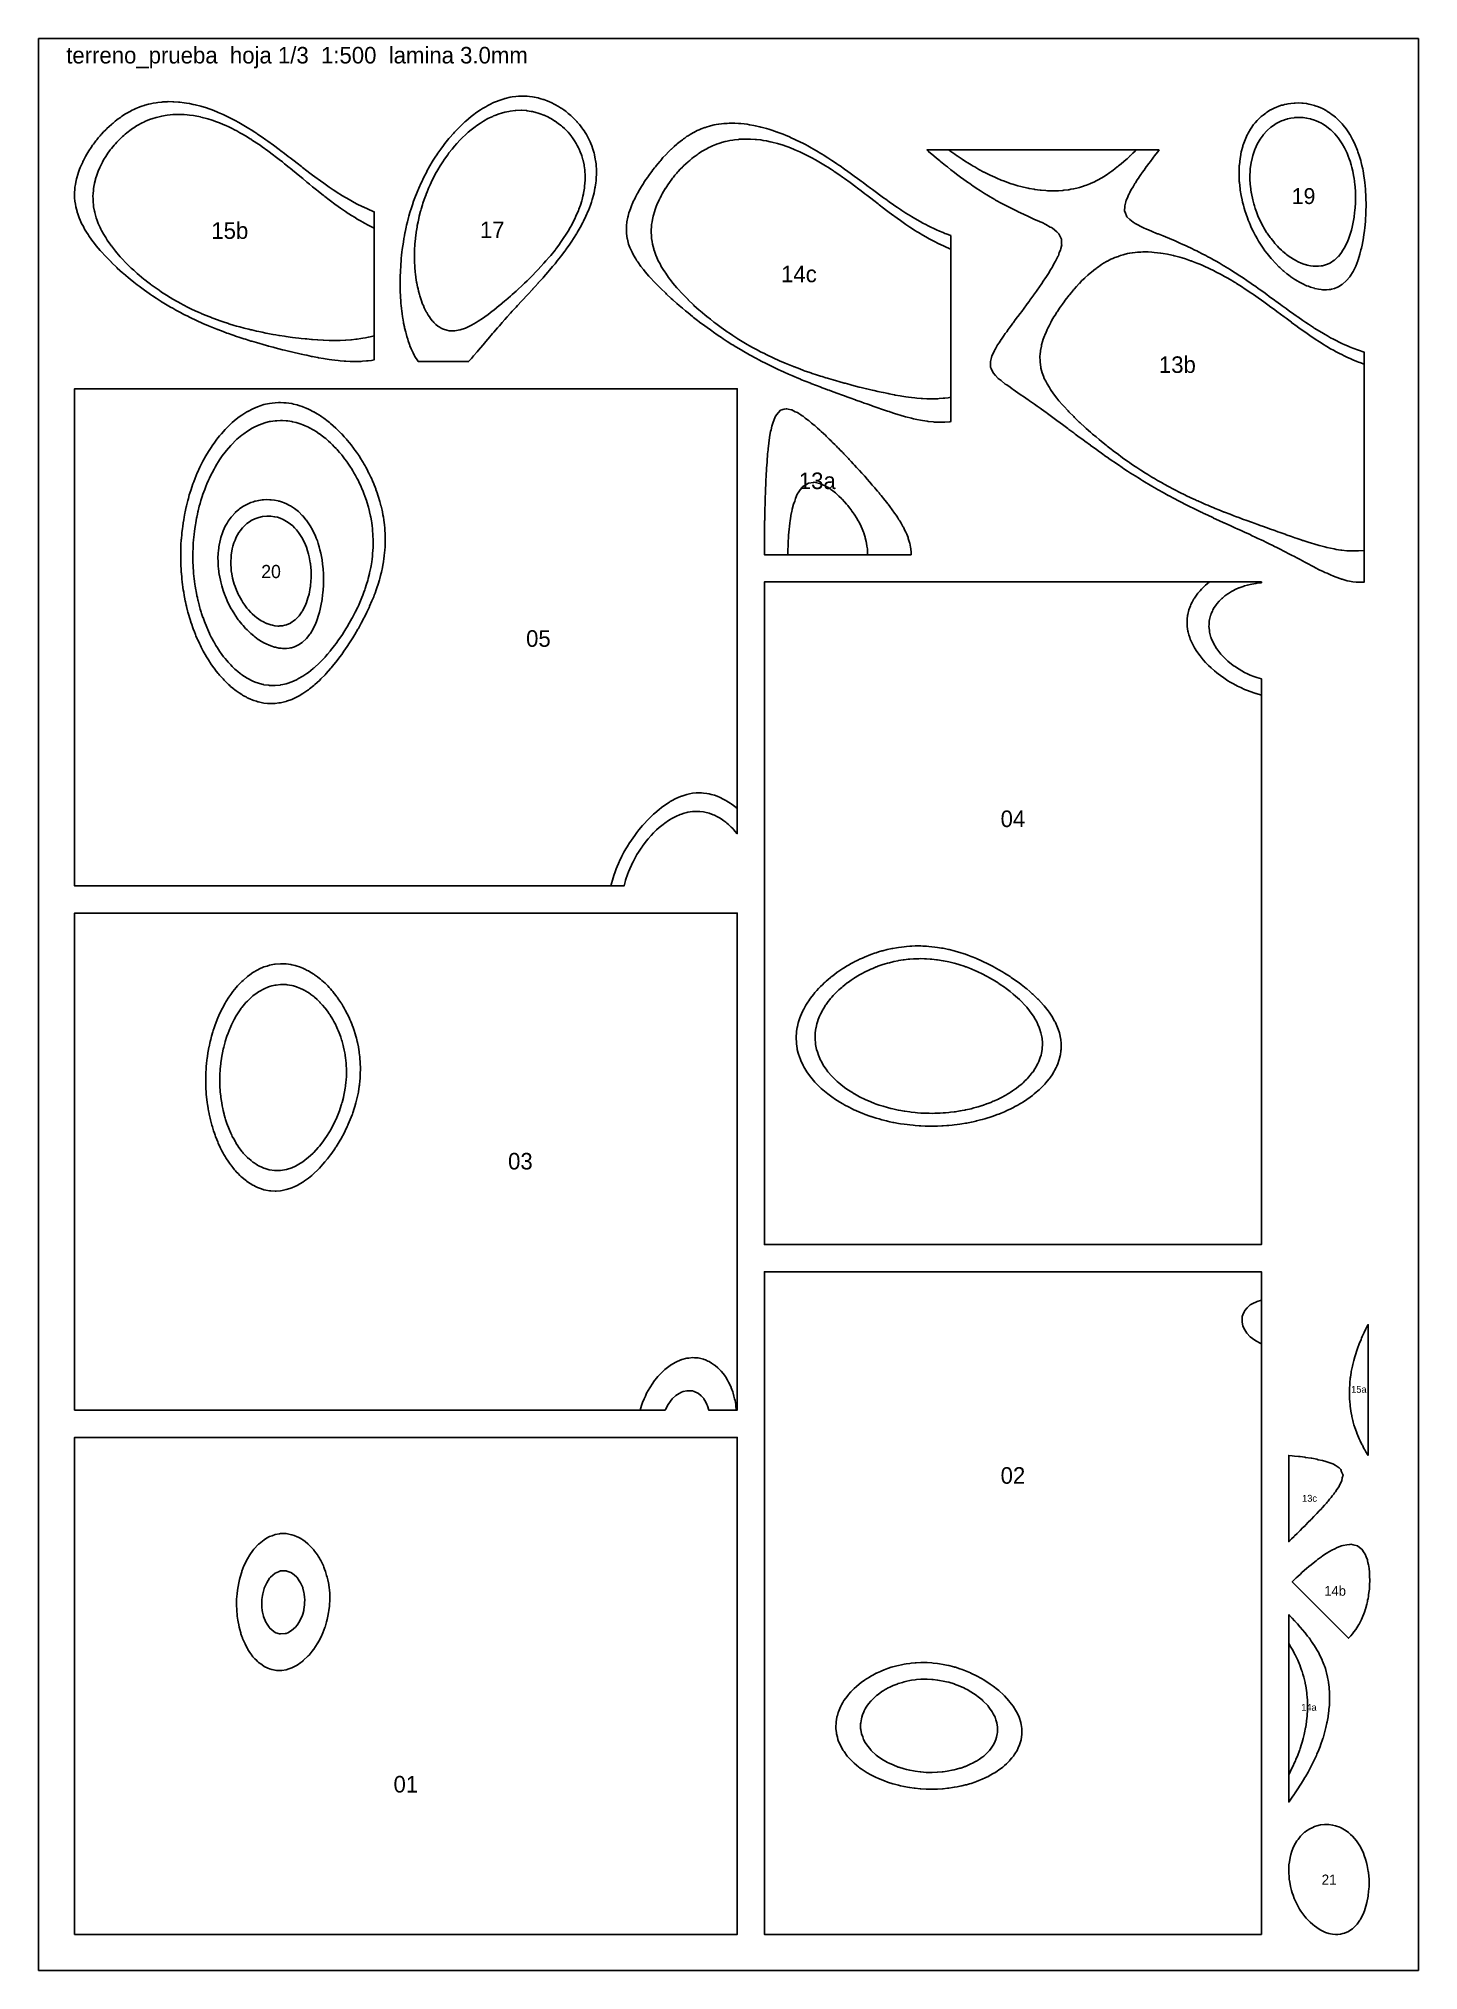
# Model space of a CAD drawing. Header units: millimetres. Extents: x 0 to 500, y 0 to 700.
import ezdxf
from ezdxf.enums import TextEntityAlignment as Align

# ---------------------------------------------------------------- set-up
doc = ezdxf.new("R2010")
doc.units = ezdxf.units.MM
for name, color, linetype in [('CORTE', 1, 'Continuous'), ('GRABADO', 5, 'Continuous'), ('HOJA', 8, 'Continuous')]:
    doc.layers.add(name, color=color, linetype=linetype)

msp = doc.modelspace()

# ---------------------------------------------------------------- texts
at = {"layer": 'GRABADO'}
for s, height, p in [('19', 5.757, (458.4, 642.94)), ('15b', 6, (69.28, 630.44)), ('17', 6, (164.39, 630.72)), ('14c', 6, (275.52, 614.72)), ('13b', 6, (412.67, 581.86)), ('13a', 6, (282.18, 539.77)), ('20', 4.779, (84.23, 506.9)), ('05', 6, (181.11, 482.62)), ('04', 6, (353.07, 417.3)), ('03', 6, (174.58, 293.22)), ('15a', 2.5, (478.44, 210.54)), ('02', 6, (353.07, 179.34)), ('13c', 2.5, (460.57, 171.06)), ('14b', 3.519, (469.83, 137.52)), ('14a', 2.5, (460.34, 95.31)), ('01', 6, (133.07, 67.45)), ('21', 3.641, (467.66, 32.89))]:
    msp.add_text(s, height=height, dxfattribs=at).set_placement(p, align=Align.MIDDLE_CENTER)
at = {"layer": 'HOJA'}
msp.add_text('terreno_prueba  hoja 1/3  1:500  lamina 3.0mm', height=6, dxfattribs=at).set_placement((10, 691))

# ---------------------------------------------------------------- linework, layer by layer
at = {"layer": 'CORTE'}
for points in [[(133.93, 590.5), (133.74, 591.14), (133.45, 592.04), (133.15, 593.17), (133.01, 593.63), (132.64, 595.19), (132.62, 595.27), (132.55, 595.62), (132.28, 596.95), (132.24, 597.22), (131.97, 598.66), (131.9, 599.24), (131.71, 600.43), (131.62, 601.27), (131.49, 602.23), (131.4, 603.29), (131.31, 604.07), (131.23, 605.32), (131.17, 605.96), (131.11, 607.34), (131.07, 607.88), (131.04, 609.36), (131.02, 609.85), (131.02, 611.39), (131, 611.86), (131.03, 613.41), (131.03, 613.91), (131.09, 615.44), (131.1, 616.01), (131.2, 617.46), (131.23, 618.16), (131.34, 619.49), (131.41, 620.36), (131.53, 621.51), (131.65, 622.63), (131.77, 623.53), (131.95, 624.96), (132.05, 625.56), (132.34, 627.37), (132.38, 627.58), (132.55, 628.5), (132.76, 629.61), (132.8, 629.86), (133.19, 631.63), (133.37, 632.45), (133.67, 633.66), (134.05, 635.16), (134.2, 635.68), (134.57, 636.95), (134.79, 637.7), (134.88, 638.02), (135.44, 639.73), (135.89, 641.06), (136.14, 641.75), (136.59, 642.92), (136.91, 643.78), (137.14, 644.33), (137.75, 645.8), (138.61, 647.73), (138.65, 647.83), (138.69, 647.91), (139.63, 649.85), (140.62, 651.78), (140.67, 651.87), (140.73, 651.98), (141.81, 653.9), (142.64, 655.31), (143.02, 655.92), (143.71, 657), (144.33, 657.95), (144.66, 658.45), (145.74, 659.97), (146.68, 661.26), (147.26, 662), (148.7, 663.8), (148.89, 664.02), (150.29, 665.61), (150.67, 666.05), (150.72, 666.11), (152.62, 668.07), (152.74, 668.19), (154.51, 669.85), (154.76, 670.08), (154.78, 670.1), (156.78, 671.78), (157.23, 672.12), (158.8, 673.31), (160.07, 674.15), (160.82, 674.65), (162, 675.33), (162.84, 675.82), (163.57, 676.18), (164.86, 676.82), (165.94, 677.26), (166.88, 677.64), (168.65, 678.2), (168.91, 678.29), (169.02, 678.31), (170.93, 678.77), (171.59, 678.87), (172.95, 679.07), (173.87, 679.13), (174.98, 679.19), (175.94, 679.17), (177, 679.14), (177.84, 679.05), (179.02, 678.9), (179.61, 678.8), (181.04, 678.49), (181.27, 678.43), (182.03, 678.2), (182.84, 677.97), (183.07, 677.9), (184.33, 677.44), (185.09, 677.13), (185.75, 676.83), (187.05, 676.18), (187.09, 676.16), (187.11, 676.15), (188.39, 675.43), (189.13, 674.96), (189.63, 674.64), (190.31, 674.15), (190.81, 673.8), (191.16, 673.54), (191.95, 672.92), (192.86, 672.12), (193.03, 671.97), (193.18, 671.83), (194.07, 670.99), (194.91, 670.09), (195.05, 669.95), (195.2, 669.77), (196, 668.86), (196.61, 668.06), (196.88, 667.72), (197.22, 667.22), (197.71, 666.53), (198.01, 666.04), (198.49, 665.28), (199.18, 664.01), (199.2, 663.96), (199.25, 663.87), (199.86, 662.6), (200.11, 661.98), (200.45, 661.16), (200.86, 659.95), (200.96, 659.64), (201.27, 658.5), (201.39, 658.05), (201.42, 657.92), (201.74, 656.37), (201.82, 655.89), (201.99, 654.59), (202.06, 653.87), (202.13, 652.7), (202.15, 651.84), (202.14, 650.68), (202.1, 649.81), (202, 648.52), (201.92, 647.78), (201.68, 646.18), (201.61, 645.76), (201.27, 644.13), (201.19, 643.73), (201.16, 643.62), (200.64, 641.71), (200.34, 640.78), (199.98, 639.68), (199.25, 637.75), (199.21, 637.65), (199.19, 637.59), (198.33, 635.63), (197.49, 633.86), (197.36, 633.6), (197.23, 633.35), (196.28, 631.58), (195.21, 629.73), (195.11, 629.55), (194.94, 629.28), (193.84, 627.53), (193.19, 626.55), (192.48, 625.5), (191.17, 623.65), (191.04, 623.48), (190.66, 622.97), (189.52, 621.46), (189.15, 620.98), (187.93, 619.43), (187.14, 618.45), (186.26, 617.41), (185.12, 616.04), (184.55, 615.39), (183.1, 613.71), (182.78, 613.36), (181.08, 611.45), (180.98, 611.34), (179.88, 610.14), (179.14, 609.32), (179.07, 609.24), (177.27, 607.29), (177.05, 607.04), (175.4, 605.27), (175.03, 604.86), (173.52, 603.25), (173.02, 602.67), (171.66, 601.23), (171, 600.46), (169.82, 599.2), (168.98, 598.23), (168.01, 597.18), (166.97, 595.95), (166.23, 595.16), (164.95, 593.63), (164.49, 593.14), (162.93, 591.27), (162.79, 591.12), (162.02, 590.2), (161.09, 589.1), (160.92, 588.87), (159.37, 587.07), (158.9, 586.46), (157.63, 585.05), (156.88, 584.12), (155.79, 583), (137.55, 583), (137.14, 583.58), (136.59, 584.46), (136.38, 584.85), (136.27, 585.06), (135.69, 586.18), (135.28, 587.09), (135.05, 587.57), (134.57, 588.72), (134.46, 589.01), (134.43, 589.12), (133.93, 590.5)], [(41.46, 676.6), (42.57, 676.78), (43.2, 676.88), (44.6, 677.03), (45.04, 677.07), (46.63, 677.15), (46.98, 677.16), (48.65, 677.14), (49.03, 677.13), (50.68, 677.02), (51.22, 676.98), (52.71, 676.79), (53.55, 676.67), (54.73, 676.46), (56.06, 676.18), (56.76, 676.02), (58.77, 675.49), (58.78, 675.49), (58.79, 675.48), (60.81, 674.87), (61.76, 674.54), (62.84, 674.16), (64.56, 673.47), (64.86, 673.36), (65.06, 673.27), (66.89, 672.48), (68.79, 671.57), (68.91, 671.51), (69.03, 671.45), (70.93, 670.48), (72.84, 669.43), (72.96, 669.37), (73.12, 669.27), (74.98, 668.19), (76.23, 667.41), (77.01, 666.94), (78.37, 666.05), (79.03, 665.62), (79.37, 665.4), (81.05, 664.25), (82.31, 663.38), (83.08, 662.83), (85.07, 661.39), (85.1, 661.37), (85.11, 661.36), (87.12, 659.86), (87.82, 659.34), (89.15, 658.32), (90.46, 657.33), (91.17, 656.77), (93.06, 655.31), (93.19, 655.21), (93.65, 654.85), (95.21, 653.64), (95.67, 653.29), (97.24, 652.07), (98.3, 651.28), (99.26, 650.54), (100.99, 649.26), (101.28, 649.04), (102.1, 648.45), (103.3, 647.57), (103.78, 647.24), (105.32, 646.15), (106.73, 645.23), (107.35, 644.8), (108.52, 644.05), (109.37, 643.52), (109.88, 643.21), (111.39, 642.29), (113.34, 641.2), (113.41, 641.16), (113.49, 641.11), (115.43, 640.07), (117.26, 639.18), (117.45, 639.09), (117.63, 639), (119.47, 638.15), (121.26, 637.4), (121.54, 637.28), (121.54, 583.55), (120.63, 583.41), (119.45, 583.26), (118.81, 583.2), (117.42, 583.09), (116.93, 583.06), (115.4, 583.01), (114.96, 583), (113.37, 583.01), (112.91, 583.02), (111.34, 583.1), (110.78, 583.13), (109.32, 583.26), (108.56, 583.33), (107.29, 583.47), (106.26, 583.6), (105.27, 583.75), (103.88, 583.96), (103.25, 584.07), (101.42, 584.39), (101.22, 584.43), (100.43, 584.59), (99.2, 584.82), (98.91, 584.87), (97.18, 585.24), (96.36, 585.4), (95.15, 585.68), (93.75, 585.99), (93.13, 586.14), (91.19, 586.6), (91.11, 586.62), (91.08, 586.63), (89.08, 587.12), (88.42, 587.27), (87.06, 587.62), (85.69, 587.97), (85.04, 588.15), (83.3, 588.62), (83.02, 588.7), (82.92, 588.72), (80.99, 589.25), (80.12, 589.49), (78.97, 589.83), (77.25, 590.34), (76.94, 590.43), (76.3, 590.64), (74.92, 591.06), (74.32, 591.24), (72.9, 591.7), (71.3, 592.23), (70.87, 592.38), (70.1, 592.66), (68.85, 593.09), (68.18, 593.32), (66.83, 593.82), (64.94, 594.54), (64.8, 594.59), (64.61, 594.68), (62.78, 595.4), (61.53, 595.92), (60.76, 596.25), (59.75, 596.69), (58.73, 597.14), (57.91, 597.51), (56.71, 598.07), (55.38, 598.71), (54.69, 599.04), (54.01, 599.38), (52.66, 600.07), (51.41, 600.73), (50.64, 601.14), (49.71, 601.66), (48.62, 602.27), (47.78, 602.75), (46.59, 603.45), (44.79, 604.54), (44.57, 604.68), (44.43, 604.77), (42.54, 605.98), (41.32, 606.78), (40.52, 607.33), (38.67, 608.63), (38.5, 608.75), (38.42, 608.8), (36.47, 610.25), (35.71, 610.82), (34.45, 611.81), (33.16, 612.84), (32.42, 613.46), (30.76, 614.86), (30.4, 615.18), (28.51, 616.87), (28.38, 617.01), (26.4, 618.89), (26.35, 618.95), (24.42, 620.91), (24.33, 621.02), (22.58, 622.93), (22.3, 623.27), (20.87, 624.95), (20.28, 625.74), (19.31, 626.97), (18.25, 628.52), (17.91, 628.99), (17.37, 629.87), (16.67, 631.01), (16.23, 631.87), (15.59, 633.03), (15.09, 634.17), (14.69, 635.05), (14.2, 636.51), (13.99, 637.08), (13.92, 637.36), (13.46, 639.1), (13.32, 639.98), (13.13, 641.12), (13.05, 642.26), (13, 643.15), (13.03, 644.31), (13.06, 645.17), (13.17, 646.19), (13.3, 647.19), (13.45, 647.95), (13.72, 649.22), (13.83, 649.59), (14.2, 650.82), (14.29, 651.15), (14.32, 651.24), (14.81, 652.65), (15.05, 653.26), (15.4, 654.08), (15.97, 655.28), (16.05, 655.46), (16.23, 655.78), (16.73, 656.8), (17.01, 657.3), (17.46, 658.1), (18.23, 659.32), (18.24, 659.34), (18.25, 659.36), (19.02, 660.57), (19.58, 661.34), (19.87, 661.76), (20.28, 662.28), (20.73, 662.91), (21.11, 663.36), (21.63, 664.04), (22.3, 664.79), (22.57, 665.12), (22.82, 665.38), (23.53, 666.18), (24.33, 666.97), (24.54, 667.2), (24.76, 667.4), (25.56, 668.2), (26.35, 668.88), (26.63, 669.15), (26.98, 669.42), (27.73, 670.08), (28.38, 670.55), (28.88, 670.95), (29.61, 671.44), (30.06, 671.79), (30.41, 672), (31.28, 672.59), (32.43, 673.24), (32.58, 673.32), (32.87, 673.47), (33.89, 674.04), (34.46, 674.29), (35.27, 674.68), (36.49, 675.15), (36.73, 675.25), (37.45, 675.49), (38.23, 675.77), (38.52, 675.85), (39.8, 676.23), (40.55, 676.39), (41.46, 676.6)], [(479.96, 652.09), (480.26, 650.34), (480.5, 648.69), (480.61, 647.82), (480.84, 645.49), (480.86, 645.2), (481, 642.73), (481.01, 642.49), (481.01, 642.47), (481.05, 639.67), (481.05, 639.57), (481, 637.43), (480.99, 636.78), (480.99, 636.74), (480.83, 634.08), (480.79, 633.68), (480.59, 631.47), (480.45, 630.49), (480.27, 628.94), (479.96, 627.13), (479.86, 626.48), (479.59, 625.14), (479.38, 624.12), (479.21, 623.51), (478.8, 621.84), (478.17, 619.82), (478.11, 619.66), (478.04, 619.47), (477.32, 617.6), (476.74, 616.36), (476.39, 615.67), (475.31, 613.93), (475.29, 613.9), (475.11, 613.68), (474.01, 612.32), (473.88, 612.19), (472.48, 610.97), (472.44, 610.94), (472.28, 610.85), (471.01, 610.07), (470.67, 609.91), (469.57, 609.49), (468.49, 609.22), (468.13, 609.15), (467.67, 609.12), (466.69, 609), (465.83, 609), (465.25, 609.03), (464.77, 609.1), (463.82, 609.2), (462.48, 609.49), (462.38, 609.51), (462.33, 609.53), (460.95, 609.94), (460.18, 610.25), (459.52, 610.48), (458.17, 611.1), (458.09, 611.14), (457.84, 611.27), (456.65, 611.9), (456.3, 612.11), (455.22, 612.76), (454.55, 613.22), (453.79, 613.73), (452.88, 614.42), (452.35, 614.81), (451.29, 615.7), (450.92, 616.01), (449.78, 617.05), (449.49, 617.33), (448.34, 618.48), (448.05, 618.77), (446.97, 619.97), (446.62, 620.37), (445.66, 621.53), (445.19, 622.13), (444.42, 623.15), (443.76, 624.08), (443.24, 624.84), (442.32, 626.26), (442.12, 626.58), (441.56, 627.55), (441.07, 628.4), (440.89, 628.74), (440.09, 630.28), (439.46, 631.61), (439.17, 632.23), (438.75, 633.21), (438.33, 634.25), (438.02, 635.08), (437.56, 636.34), (437.12, 637.7), (436.87, 638.52), (436.58, 639.6), (436.27, 640.78), (436.09, 641.59), (435.77, 643.15), (435.45, 645.09), (435.37, 645.62), (435.14, 647.87), (435.11, 648.21), (435.1, 648.29), (435, 650.98), (435, 651.25), (435.1, 653.94), (435.1, 654), (435.13, 654.28), (435.39, 656.57), (435.5, 657.21), (435.84, 658.98), (436.35, 660.92), (436.44, 661.24), (436.55, 661.57), (437.19, 663.35), (437.98, 665.09), (438.08, 665.32), (438.36, 665.8), (439.12, 667.14), (439.41, 667.56), (440.3, 668.83), (440.84, 669.48), (441.61, 670.37), (442.27, 671.02), (443.07, 671.78), (443.7, 672.29), (444.68, 673.04), (445.14, 673.34), (446.43, 674.14), (446.57, 674.22), (446.97, 674.41), (448, 674.92), (448.36, 675.08), (449.43, 675.49), (450.46, 675.84), (450.87, 675.95), (451.54, 676.11), (452.3, 676.29), (452.78, 676.38), (453.73, 676.52), (454.94, 676.64), (455.16, 676.66), (455.36, 676.67), (456.6, 676.69), (457.8, 676.63), (458.03, 676.62), (458.3, 676.59), (459.47, 676.45), (460.33, 676.29), (460.9, 676.17), (461.83, 675.93), (462.33, 675.79), (462.61, 675.7), (463.77, 675.28), (464.68, 674.9), (465.2, 674.66), (466.59, 673.93), (466.64, 673.9), (466.85, 673.77), (468.07, 672.99), (468.33, 672.8), (469.5, 671.9), (469.93, 671.54), (470.94, 670.61), (471.41, 670.15), (472.37, 669.1), (472.77, 668.64), (473.81, 667.3), (474.02, 667.01), (474.81, 665.81), (475.15, 665.28), (475.24, 665.12), (476.17, 663.44), (476.68, 662.4), (477.1, 661.5), (477.69, 660.07), (477.93, 659.46), (478.11, 658.93), (478.66, 657.32), (479.1, 655.8), (479.29, 655.09), (479.55, 653.97), (479.83, 652.76), (479.96, 652.09)], [(263.67, 582.22), (261.82, 583.17), (261.64, 583.26), (261.45, 583.36), (259.62, 584.33), (258.06, 585.19), (257.6, 585.44), (257, 585.78), (255.57, 586.59), (254.53, 587.21), (253.55, 587.79), (252.04, 588.71), (251.53, 589.02), (251.21, 589.22), (249.5, 590.31), (248.07, 591.24), (247.48, 591.64), (246.24, 592.48), (245.46, 593.01), (245.09, 593.26), (243.43, 594.44), (242.25, 595.28), (241.41, 595.91), (239.55, 597.29), (239.39, 597.42), (238.8, 597.88), (237.36, 599), (236.95, 599.31), (235.34, 600.63), (234.46, 601.33), (233.32, 602.31), (232.07, 603.35), (231.29, 604.05), (229.78, 605.37), (229.27, 605.85), (227.59, 607.38), (227.24, 607.73), (225.49, 609.4), (225.22, 609.69), (223.5, 611.42), (223.2, 611.76), (221.61, 613.44), (221.17, 613.98), (219.86, 615.46), (219.15, 616.4), (218.26, 617.48), (217.12, 619.12), (216.84, 619.5), (216.4, 620.22), (215.6, 621.52), (215.09, 622.58), (214.59, 623.54), (214.27, 624.37), (213.81, 625.57), (213.37, 627.28), (213.29, 627.59), (213.07, 629.38), (213.03, 629.62), (213.03, 629.66), (213, 631.64), (213.01, 631.7), (213.06, 632.24), (213.19, 633.54), (213.2, 633.67), (213.51, 635.25), (213.6, 635.69), (213.93, 636.85), (214.2, 637.71), (214.44, 638.37), (214.98, 639.74), (215.02, 639.81), (215.09, 639.97), (215.63, 641.22), (215.88, 641.76), (216.29, 642.58), (216.94, 643.78), (217, 643.89), (217.12, 644.09), (217.72, 645.19), (218.08, 645.8), (218.48, 646.46), (219.14, 647.47), (219.27, 647.68), (219.36, 647.81), (220.06, 648.92), (220.72, 649.83), (220.9, 650.1), (221.17, 650.45), (221.74, 651.28), (222.18, 651.85), (222.6, 652.44), (223.19, 653.15), (223.5, 653.57), (223.76, 653.87), (224.39, 654.69), (225.22, 655.61), (225.34, 655.77), (225.46, 655.89), (226.26, 656.87), (227.24, 657.86), (227.27, 657.89), (227.29, 657.91), (228.23, 658.95), (229.27, 659.9), (229.28, 659.92), (229.3, 659.93), (230.29, 660.93), (231.29, 661.74), (231.4, 661.84), (231.55, 661.95), (232.48, 662.78), (233.32, 663.37), (233.65, 663.64), (234.17, 663.97), (234.83, 664.48), (235.35, 664.78), (236.06, 665.27), (237.37, 665.96), (237.39, 665.97), (237.43, 665.99), (238.7, 666.69), (239.4, 666.98), (240.11, 667.31), (241.43, 667.76), (241.61, 667.84), (242.24, 668.01), (243.15, 668.32), (243.46, 668.39), (244.76, 668.73), (245.49, 668.85), (246.48, 669.04), (247.51, 669.15), (248.3, 669.25), (249.54, 669.3), (250.23, 669.35), (251.57, 669.34), (252.27, 669.34), (253.59, 669.26), (254.42, 669.21), (255.62, 669.08), (256.71, 668.95), (257.65, 668.79), (259.16, 668.53), (259.67, 668.42), (261.39, 668.02), (261.7, 667.95), (261.78, 667.93), (263.72, 667.42), (264.56, 667.17), (265.75, 666.8), (267.6, 666.16), (267.77, 666.1), (268.04, 666), (269.8, 665.34), (270.9, 664.89), (271.82, 664.51), (272.98, 663.98), (273.84, 663.6), (274.57, 663.26), (275.87, 662.63), (277.16, 661.96), (277.89, 661.59), (278.7, 661.15), (279.92, 660.49), (280.86, 659.94), (281.94, 659.33), (283.49, 658.4), (283.97, 658.11), (284.26, 657.92), (285.99, 656.84), (287.41, 655.9), (288.01, 655.51), (289.23, 654.69), (290.04, 654.14), (290.41, 653.89), (292.06, 652.73), (293.27, 651.87), (294.08, 651.29), (296.06, 649.85), (296.11, 649.82), (296.24, 649.72), (298.13, 648.32), (298.79, 647.83), (300.15, 646.82), (301.5, 645.82), (302.17, 645.31), (304.15, 643.85), (304.19, 643.81), (304.21, 643.8), (306.22, 642.33), (306.98, 641.78), (308.24, 640.87), (309.82, 639.77), (310.26, 639.45), (311.26, 638.77), (312.28, 638.08), (312.79, 637.75), (314.3, 636.75), (315.95, 635.74), (316.32, 635.5), (316.92, 635.14), (318.35, 634.3), (319.4, 633.72), (320.37, 633.18), (321.5, 632.59), (322.39, 632.13), (323.28, 631.71), (324.41, 631.15), (325.41, 630.71), (326.43, 630.26), (327.83, 629.69), (328.45, 629.43), (328.86, 629.28), (330.52, 628.65), (330.52, 561.21), (330.24, 561.18), (328.42, 561.04), (328.36, 561.03), (326.4, 561), (326.37, 561), (324.37, 561.08), (324.25, 561.09), (322.34, 561.28), (321.99, 561.33), (320.32, 561.58), (319.58, 561.71), (318.29, 561.97), (317.01, 562.25), (316.27, 562.44), (314.27, 562.97), (314.24, 562.98), (314.18, 563), (312.22, 563.55), (311.42, 563.79), (310.2, 564.18), (308.44, 564.75), (308.17, 564.84), (307.68, 565.01), (306.15, 565.52), (305.4, 565.77), (304.13, 566.21), (302.27, 566.86), (302.1, 566.93), (301.82, 567.03), (300.08, 567.64), (299.15, 567.95), (298.06, 568.36), (296.15, 569.05), (296.04, 569.09), (295.98, 569.1), (294.01, 569.81), (292.84, 570.22), (291.99, 570.54), (290.57, 571.06), (289.97, 571.27), (289.64, 571.39), (287.95, 572.01), (286.44, 572.56), (285.92, 572.76), (285.09, 573.08), (283.9, 573.52), (283.2, 573.78), (281.88, 574.29), (279.88, 575.07), (279.85, 575.08), (279.81, 575.1), (277.83, 575.88), (276.51, 576.42), (275.81, 576.71), (274.85, 577.12), (273.78, 577.56), (273.01, 577.89), (271.76, 578.43), (270.19, 579.13), (269.74, 579.33), (269.37, 579.5), (267.71, 580.26), (265.85, 581.15), (265.69, 581.23), (265.54, 581.3), (263.67, 582.22)], [(406.05, 659.69), (405.78, 659.32), (405.54, 659), (404.91, 658.18), (404.4, 657.55), (404.04, 657.03), (403.52, 656.34), (403.16, 655.88), (402.88, 655.53), (402.31, 654.72), (401.49, 653.64), (401.44, 653.57), (401.4, 653.52), (400.61, 652.38), (399.95, 651.5), (399.77, 651.21), (399.47, 650.77), (398.95, 650), (398.55, 649.49), (398.15, 648.79), (397.45, 647.75), (397.34, 647.58), (397.25, 647.47), (396.6, 646.3), (396.03, 645.46), (395.86, 645.04), (395.43, 644.25), (395.15, 643.72), (394.96, 643.44), (394.55, 642.31), (394.1, 641.44), (394.01, 640.85), (393.58, 639.44), (393.6, 639.27), (393.56, 637.44), (393.71, 637.16), (394.39, 635.45), (395.42, 634.49), (396.59, 633.45), (397.42, 633.01), (398.33, 632.56), (399.45, 631.93), (400.35, 631.44), (401.46, 631), (402.2, 630.71), (403.49, 630.14), (405.11, 629.43), (405.5, 629.29), (405.73, 629.21), (407.53, 628.49), (409.15, 627.82), (409.56, 627.64), (410.04, 627.41), (411.58, 626.8), (412.65, 626.34), (413.6, 625.92), (414.7, 625.39), (415.62, 625.01), (416.34, 624.68), (417.65, 624.07), (419.02, 623.38), (419.67, 623.08), (420.27, 622.78), (421.69, 622.06), (422.99, 621.36), (423.72, 620.99), (424.53, 620.55), (425.74, 619.88), (426.67, 619.34), (427.76, 618.73), (429.27, 617.84), (429.79, 617.53), (430.12, 617.32), (431.81, 616.3), (433.36, 615.31), (433.83, 615.01), (434.69, 614.45), (435.86, 613.69), (436.45, 613.29), (437.88, 612.33), (439.41, 611.27), (439.9, 610.94), (441.04, 610.14), (441.93, 609.51), (442.29, 609.25), (443.95, 608.07), (445.1, 607.24), (445.97, 606.61), (447.88, 605.22), (448, 605.13), (448.32, 604.89), (450.02, 603.65), (450.64, 603.2), (452.04, 602.18), (453.42, 601.18), (454.06, 600.72), (455.67, 599.58), (456.08, 599.29), (456.26, 599.17), (458.11, 597.88), (459.19, 597.15), (460.13, 596.52), (461.95, 595.33), (462.15, 595.2), (462.26, 595.14), (464.17, 593.94), (465.57, 593.12), (466.19, 592.75), (467.05, 592.27), (468.21, 591.62), (469.2, 591.11), (470.23, 590.56), (471.31, 590.03), (472.25, 589.57), (473.34, 589.09), (474.27, 588.67), (475, 588.36), (476.29, 587.83), (478.31, 587.08), (478.31, 587.07), (478.32, 587.07), (480.39, 586.36), (480.39, 503.08), (479.5, 503.04), (478.29, 503), (477.44, 503.06), (476.26, 503.16), (475.1, 503.37), (474.23, 503.54), (472.37, 504.07), (472.2, 504.13), (471.89, 504.25), (470.17, 504.82), (469.19, 505.22), (468.14, 505.66), (466.89, 506.27), (466.12, 506.59), (465.49, 506.89), (464.1, 507.57), (462.77, 508.28), (462.08, 508.61), (461.39, 508.96), (460.05, 509.67), (458.91, 510.3), (458.03, 510.74), (457.11, 511.22), (456, 511.81), (455.09, 512.32), (453.98, 512.87), (452.83, 513.46), (451.96, 513.93), (451.2, 514.33), (449.94, 514.96), (448.69, 515.58), (447.92, 515.98), (447.2, 516.35), (445.9, 516.97), (444.69, 517.56), (443.87, 517.96), (443.05, 518.37), (441.85, 518.92), (440.82, 519.4), (439.83, 519.87), (438.76, 520.38), (437.81, 520.81), (437.03, 521.16), (435.78, 521.74), (434.36, 522.4), (433.76, 522.66), (433.29, 522.87), (431.74, 523.58), (429.92, 524.42), (429.72, 524.5), (429.56, 524.57), (427.69, 525.42), (425.81, 526.29), (425.67, 526.36), (425.52, 526.43), (423.65, 527.3), (422.01, 528.07), (421.63, 528.25), (421.23, 528.45), (419.6, 529.22), (418.09, 529.96), (417.58, 530.21), (417.08, 530.47), (415.56, 531.22), (414.01, 532.02), (413.53, 532.26), (413.1, 532.49), (411.51, 533.31), (409.71, 534.28), (409.49, 534.4), (409.3, 534.5), (407.46, 535.51), (405.68, 536.52), (405.44, 536.66), (405.11, 536.85), (403.42, 537.83), (402.22, 538.54), (401.4, 539.03), (400.12, 539.81), (399.37, 540.27), (398.9, 540.56), (397.35, 541.53), (395.72, 542.57), (395.33, 542.83), (394.58, 543.32), (393.3, 544.15), (392.64, 544.59), (391.28, 545.51), (389.66, 546.61), (389.26, 546.89), (388.31, 547.55), (387.23, 548.3), (386.76, 548.63), (385.21, 549.74), (383.92, 550.64), (383.19, 551.19), (381.21, 552.62), (381.17, 552.65), (381.15, 552.66), (379.14, 554.14), (378.39, 554.68), (377.12, 555.64), (375.67, 556.69), (375.1, 557.14), (373.37, 558.42), (373.08, 558.63), (372.96, 558.71), (371.05, 560.15), (370.23, 560.73), (369.03, 561.65), (367.49, 562.74), (367.01, 563.13), (365.61, 564.14), (364.99, 564.59), (364.72, 564.76), (362.96, 566.06), (361.88, 566.78), (360.94, 567.49), (359.02, 568.79), (358.92, 568.88), (358.64, 569.08), (356.9, 570.29), (356.06, 570.81), (354.87, 571.69), (353.13, 572.83), (352.85, 573.06), (352.03, 573.65), (350.83, 574.5), (350.26, 574.84), (348.8, 576.08), (347.74, 576.87), (346.77, 577.99), (345.89, 578.9), (345.22, 580.44), (344.98, 580.94), (344.92, 582.77), (344.9, 582.98), (345.31, 584.43), (345.42, 585.01), (345.88, 585.9), (346.37, 587.04), (346.53, 587.28), (346.76, 587.65), (347.28, 588.55), (347.54, 589.06), (348.06, 589.79), (348.79, 590.92), (348.85, 591.02), (348.88, 591.08), (349.69, 592.21), (350.29, 593.1), (350.52, 593.39), (350.81, 593.78), (351.37, 594.56), (351.75, 595.12), (352.22, 595.73), (352.83, 596.54), (353.08, 596.89), (353.25, 597.13), (353.94, 598.05), (354.77, 599.15), (354.81, 599.2), (354.86, 599.27), (355.66, 600.37), (356.26, 601.17), (356.53, 601.52), (356.88, 601.98), (357.38, 602.69), (357.75, 603.19), (358.23, 603.85), (358.9, 604.73), (359.1, 605.01), (359.24, 605.2), (359.93, 606.19), (360.7, 607.22), (360.79, 607.35), (360.92, 607.53), (361.61, 608.55), (362.13, 609.23), (362.45, 609.73), (362.95, 610.42), (363.28, 610.92), (363.53, 611.25), (364.08, 612.14), (364.89, 613.27), (364.91, 613.31), (364.97, 613.39), (365.68, 614.58), (366.18, 615.28), (366.46, 615.81), (366.99, 616.63), (367.24, 617.05), (367.41, 617.3), (367.94, 618.36), (368.54, 619.31), (368.67, 619.64), (369.01, 620.3), (369.33, 621), (369.54, 621.32), (369.89, 622.45), (370.32, 623.33), (370.39, 623.95), (370.77, 625.33), (370.73, 625.62), (370.69, 627.32), (370.29, 628.05), (369.71, 629.31), (369.03, 629.94), (367.39, 631.31), (367.02, 631.51), (366.6, 631.73), (364.99, 632.61), (363.68, 633.33), (362.98, 633.62), (362.46, 633.84), (360.95, 634.52), (359.23, 635.34), (358.93, 635.46), (358.72, 635.55), (356.91, 636.35), (354.95, 637.29), (354.88, 637.32), (354.82, 637.36), (352.86, 638.28), (350.95, 639.26), (350.84, 639.32), (350.74, 639.38), (348.81, 640.37), (347.02, 641.39), (346.79, 641.51), (346.5, 641.68), (344.77, 642.68), (343.61, 643.41), (342.74, 643.92), (341.32, 644.84), (340.72, 645.22), (340.41, 645.43), (338.7, 646.56), (337.43, 647.45), (336.67, 647.96), (334.8, 649.31), (334.65, 649.43), (334.59, 649.47), (332.62, 650.92), (331.91, 651.48), (330.6, 652.47), (329.32, 653.5), (328.58, 654.08), (326.82, 655.52), (326.56, 655.73), (325.25, 656.82), (324.53, 657.42), (324.4, 657.54), (322.51, 659.15), (321.91, 659.69), (406.05, 659.69)], [(13, 393), (13, 573.15), (253.15, 573.15), (253.15, 411.85), (252.45, 412.69), (251.97, 413.25), (251.51, 413.75), (251.01, 414.28), (250.5, 414.76), (249.94, 415.27), (249.43, 415.71), (249, 416.07), (248.3, 416.58), (247.3, 417.28), (247.11, 417.41), (246.99, 417.49), (245.82, 418.12), (244.98, 418.55), (244.45, 418.77), (243.05, 419.3), (242.99, 419.32), (242.97, 419.33), (241.37, 419.7), (240.96, 419.79), (239.59, 419.93), (238.96, 419.99), (237.6, 419.95), (236.95, 419.92), (235.29, 419.65), (234.94, 419.59), (233.92, 419.3), (232.93, 419), (232.44, 418.8), (230.92, 418.16), (229.28, 417.28), (228.91, 417.08), (228.31, 416.67), (226.9, 415.72), (226.31, 415.26), (224.89, 414.11), (223.95, 413.25), (222.88, 412.21), (221.95, 411.23), (220.86, 410.01), (220.22, 409.21), (218.85, 407.43), (218.68, 407.19), (218.33, 406.67), (217.34, 405.17), (216.84, 404.34), (216.16, 403.15), (215.4, 401.71), (215.1, 401.13), (214.82, 400.54), (214.2, 399.11), (213.78, 398.07), (213.4, 397.09), (212.81, 395.36), (212.72, 395.08), (212.68, 394.95), (212.15, 393), (13, 393)], [(118.55, 533.27), (118.07, 534.62), (118.02, 534.76), (117.88, 535.13), (117.45, 536.21), (117.27, 536.64), (116.84, 537.62), (116.37, 538.66), (116.21, 539.01), (115.86, 539.71), (115.54, 540.35), (115.37, 540.68), (114.83, 541.67), (114.26, 542.7), (114.11, 542.96), (113.85, 543.39), (113.34, 544.21), (113.02, 544.72), (112.55, 545.43), (111.84, 546.49), (111.73, 546.63), (111.66, 546.74), (110.87, 547.79), (110.13, 548.76), (109.99, 548.93), (109.82, 549.14), (109.07, 550.03), (108.42, 550.78), (108.13, 551.1), (107.81, 551.46), (107.15, 552.14), (106.5, 552.8), (106.14, 553.15), (105.8, 553.48), (105.09, 554.11), (104.29, 554.82), (104.02, 555.05), (103.78, 555.25), (102.89, 555.94), (101.77, 556.78), (101.74, 556.8), (101.7, 556.83), (100.52, 557.6), (99.76, 558.08), (99.27, 558.36), (98.36, 558.85), (97.96, 559.07), (97.75, 559.18), (96.58, 559.7), (95.74, 560.07), (95.15, 560.27), (93.73, 560.76), (93.64, 560.78), (93.3, 560.87), (92.02, 561.18), (91.72, 561.25), (90.29, 561.45), (89.71, 561.54), (88.42, 561.6), (87.7, 561.63), (86.37, 561.56), (85.69, 561.52), (84.08, 561.27), (83.68, 561.21), (82.36, 560.87), (81.67, 560.68), (81.38, 560.57), (79.66, 559.94), (77.88, 559.08), (77.65, 558.98), (77.44, 558.85), (75.64, 557.77), (74.33, 556.83), (73.63, 556.31), (71.88, 554.82), (71.61, 554.58), (69.85, 552.8), (69.6, 552.54), (68.1, 550.78), (67.59, 550.15), (66.56, 548.76), (65.57, 547.34), (65.19, 546.74), (64.59, 545.76), (63.96, 544.72), (63.56, 544.02), (62.86, 542.7), (62.19, 541.32), (61.87, 540.68), (61.55, 539.98), (60.97, 538.66), (60.6, 537.71), (60.17, 536.64), (59.53, 534.88), (59.44, 534.62), (59.4, 534.49), (58.8, 532.6), (58.52, 531.59), (58.23, 530.58), (57.8, 528.84), (57.72, 528.56), (57.52, 527.63), (57.29, 526.54), (57.24, 526.26), (56.92, 524.52), (56.81, 523.81), (56.6, 522.5), (56.48, 521.46), (56.35, 520.48), (56.23, 519.19), (56.16, 518.46), (56.06, 517), (56.02, 516.44), (55.96, 514.87), (55.94, 514.42), (55.92, 512.82), (55.91, 512.4), (55.94, 510.82), (55.94, 510.38), (56.01, 508.87), (56.03, 508.36), (56.13, 506.97), (56.18, 506.34), (56.3, 505.12), (56.38, 504.32), (56.51, 503.31), (56.65, 502.3), (56.76, 501.54), (56.97, 500.28), (57.05, 499.81), (57.35, 498.26), (57.38, 498.12), (57.52, 497.49), (57.75, 496.47), (57.8, 496.24), (58.15, 494.85), (58.32, 494.22), (58.59, 493.27), (58.91, 492.2), (59.06, 491.72), (59.53, 490.28), (59.56, 490.2), (59.57, 490.18), (60.1, 488.73), (60.32, 488.16), (60.67, 487.28), (61.15, 486.14), (61.27, 485.86), (61.55, 485.25), (61.9, 484.48), (62.08, 484.12), (62.57, 483.13), (63.11, 482.1), (63.27, 481.81), (63.56, 481.29), (64, 480.52), (64.27, 480.08), (64.77, 479.27), (65.55, 478.06), (65.56, 478.05), (65.57, 478.03), (66.4, 476.87), (67.03, 476.04), (67.27, 475.72), (67.59, 475.33), (68.18, 474.62), (68.71, 474.02), (69.13, 473.55), (69.6, 473.04), (70.12, 472.52), (70.66, 472.01), (71.15, 471.54), (71.61, 471.12), (72.23, 470.61), (73.02, 469.99), (73.36, 469.72), (73.62, 469.52), (74.55, 468.9), (75.63, 468.21), (75.79, 468.13), (76.09, 467.97), (77.12, 467.44), (77.64, 467.19), (78.52, 466.84), (79.65, 466.41), (80.01, 466.32), (81.41, 465.96), (81.61, 465.9), (81.66, 465.89), (83.37, 465.66), (83.67, 465.62), (85.31, 465.59), (85.68, 465.58), (87.5, 465.77), (87.68, 465.79), (88.47, 465.96), (89.69, 466.23), (90.09, 466.36), (91.7, 466.9), (93.42, 467.68), (93.71, 467.81), (93.99, 467.97), (95.72, 468.96), (97.23, 469.99), (97.74, 470.34), (99.49, 471.75), (99.75, 471.96), (99.8, 472.01), (101.76, 473.81), (101.97, 474.03), (103.78, 475.91), (103.9, 476.05), (104.69, 476.97), (105.64, 478.07), (105.79, 478.24), (107.23, 480.09), (107.8, 480.84), (108.71, 482.11), (109.82, 483.7), (110.1, 484.13), (110.59, 484.9), (111.38, 486.15), (111.83, 486.88), (112.58, 488.17), (113.55, 489.89), (113.72, 490.19), (113.85, 490.43), (114.76, 492.21), (115.62, 493.98), (115.74, 494.23), (115.86, 494.51), (116.62, 496.25), (117.15, 497.54), (117.45, 498.27), (117.88, 499.43), (118.19, 500.29), (118.34, 500.76), (118.85, 502.31), (119.25, 503.69), (119.44, 504.33), (119.89, 506.15), (119.94, 506.35), (119.96, 506.41), (120.36, 508.37), (120.46, 508.94), (120.7, 510.39), (120.82, 511.32), (120.95, 512.41), (121.05, 513.57), (121.12, 514.43), (121.18, 515.72), (121.21, 516.45), (121.21, 517.77), (121.21, 518.47), (121.16, 519.73), (121.12, 520.49), (121.03, 521.62), (120.95, 522.51), (120.83, 523.45), (120.69, 524.52), (120.58, 525.21), (120.34, 526.54), (120.27, 526.92), (119.91, 528.56), (119.91, 528.58), (119.89, 528.65), (119.5, 530.18), (119.39, 530.58), (119.04, 531.75), (118.77, 532.6), (118.55, 533.27)], [(292.49, 548.82), (293.2, 548.12), (293.49, 547.8), (293.77, 547.51), (294.45, 546.75), (295.22, 545.98), (295.45, 545.72), (295.67, 545.49), (296.4, 544.65), (297.23, 543.79), (297.39, 543.62), (297.53, 543.46), (298.33, 542.54), (299.25, 541.56), (299.3, 541.5), (299.36, 541.44), (300.24, 540.4), (301.14, 539.42), (301.2, 539.35), (301.27, 539.27), (302.12, 538.25), (302.88, 537.39), (303.06, 537.17), (303.29, 536.91), (303.98, 536.07), (304.58, 535.37), (304.9, 534.96), (305.3, 534.48), (305.8, 533.85), (306.23, 533.35), (306.7, 532.72), (307.32, 531.94), (307.59, 531.6), (307.82, 531.32), (308.46, 530.44), (309.32, 529.3), (309.33, 529.29), (309.34, 529.27), (310.16, 528.1), (310.75, 527.27), (310.98, 526.9), (311.36, 526.31), (311.78, 525.67), (312.06, 525.25), (312.54, 524.41), (313.23, 523.22), (313.28, 523.12), (313.38, 522.92), (313.96, 521.78), (314.27, 521.2), (314.59, 520.38), (315.09, 519.17), (315.16, 518.92), (315.4, 518.1), (315.63, 517.37), (315.7, 517.14), (315.97, 515.68), (316.08, 515.11), (316.15, 513.82), (316.19, 513), (263.01, 513), (263.01, 513.27), (263.01, 515.1), (263.01, 515.29), (263.02, 517.12), (263.02, 517.32), (263.03, 519.14), (263.03, 519.36), (263.05, 521.17), (263.05, 521.4), (263.07, 523.19), (263.08, 523.45), (263.1, 525.21), (263.11, 525.51), (263.14, 527.23), (263.15, 527.57), (263.18, 529.26), (263.19, 529.64), (263.23, 531.28), (263.25, 531.71), (263.29, 533.3), (263.31, 533.8), (263.35, 535.33), (263.38, 535.89), (263.43, 537.35), (263.47, 538), (263.51, 539.37), (263.56, 540.12), (263.61, 541.39), (263.68, 542.26), (263.72, 543.42), (263.81, 544.41), (263.85, 545.44), (263.96, 546.58), (264, 547.46), (264.13, 548.78), (264.17, 549.49), (264.33, 551.01), (264.36, 551.51), (264.57, 553.27), (264.59, 553.53), (264.83, 555.39), (264.86, 555.56), (264.87, 555.6), (265.26, 557.59), (265.43, 558.19), (265.75, 559.61), (266.2, 560.98), (266.37, 561.64), (266.86, 562.92), (267.37, 563.68), (268.9, 565.38), (270.21, 565.73), (270.97, 565.9), (271.09, 565.84), (271.63, 565.73), (272.72, 565.47), (273, 565.45), (274.11, 564.81), (275.03, 564.47), (275.46, 564.12), (276.16, 563.7), (276.69, 563.34), (277.05, 563.16), (277.84, 562.46), (279.01, 561.68), (279.04, 561.65), (279.07, 561.63), (280.1, 560.68), (281.09, 559.94), (281.24, 559.79), (281.4, 559.65), (282.27, 558.81), (283.11, 558.14), (283.36, 557.87), (283.64, 557.62), (284.39, 556.88), (285.13, 556.25), (285.44, 555.92), (285.78, 555.6), (286.46, 554.91), (287.15, 554.3), (287.49, 553.92), (287.85, 553.58), (288.49, 552.91), (289.16, 552.29), (289.51, 551.9), (289.87, 551.55), (290.5, 550.87), (291.18, 550.23), (291.51, 549.86), (291.84, 549.53), (292.49, 548.82)], [(91.25, 530.65), (92.68, 529.75), (92.69, 529.75), (92.78, 529.68), (94.12, 528.6), (94.27, 528.48), (95.56, 527.22), (95.72, 527.05), (96.99, 525.54), (97.03, 525.5), (97.21, 525.24), (98.2, 523.8), (98.43, 523.42), (99.25, 521.98), (99.86, 520.73), (100.19, 520.05), (100.62, 518.97), (101, 517.99), (101.3, 517.04), (101.69, 515.81), (101.96, 514.78), (102.25, 513.51), (102.7, 511.17), (102.71, 511.11), (102.74, 510.89), (103.02, 508.55), (103.08, 507.94), (103.2, 505.86), (103.23, 504.93), (103.22, 503.03), (103.21, 502.1), (103.08, 500.02), (103.04, 499.41), (102.76, 497.02), (102.74, 496.85), (102.73, 496.8), (102.31, 494.42), (102.03, 493.23), (101.77, 492.11), (101.34, 490.66), (101.1, 489.91), (100.8, 489.14), (100.31, 487.85), (99.91, 486.98), (99.38, 485.92), (98.48, 484.44), (98.28, 484.15), (97.05, 482.6), (97.01, 482.56), (95.62, 481.26), (95.51, 481.18), (94.18, 480.3), (93.75, 480.07), (92.74, 479.63), (91.65, 479.3), (91.3, 479.22), (90.81, 479.16), (89.86, 479.02), (89.08, 479), (88.42, 479.01), (87.85, 479.09), (86.99, 479.17), (85.79, 479.43), (85.55, 479.48), (85.42, 479.53), (84.12, 479.95), (83.31, 480.29), (82.68, 480.55), (81.38, 481.22), (81.25, 481.29), (80.77, 481.58), (79.82, 482.17), (79.6, 482.32), (78.38, 483.2), (77.96, 483.55), (76.95, 484.39), (76.42, 484.87), (75.51, 485.74), (74.98, 486.3), (74.08, 487.28), (73.63, 487.81), (72.65, 489.03), (72.36, 489.41), (71.21, 491.04), (71.17, 491.1), (71.05, 491.3), (70.09, 492.87), (69.78, 493.43), (69.09, 494.74), (68.34, 496.28), (68.16, 496.68), (67.9, 497.3), (67.34, 498.73), (66.91, 499.99), (66.62, 500.86), (66.38, 501.69), (66.01, 503.12), (65.52, 505.4), (65.5, 505.49), (65.47, 505.75), (65.17, 508.02), (65.11, 508.67), (65.01, 510.73), (65, 511.64), (65.09, 513.67), (65.14, 514.36), (65.45, 516.63), (65.49, 516.87), (65.51, 516.96), (66.04, 519.18), (66.62, 520.94), (66.76, 521.32), (66.88, 521.6), (67.65, 523.29), (68.31, 524.44), (68.7, 525.11), (69.74, 526.54), (69.91, 526.76), (71.17, 528.14), (71.28, 528.26), (72.6, 529.4), (72.82, 529.58), (74.04, 530.41), (74.54, 530.72), (75.47, 531.21), (76.45, 531.68), (76.91, 531.86), (77.87, 532.19), (78.34, 532.34), (78.58, 532.41), (79.77, 532.67), (80.99, 532.86), (81.21, 532.89), (81.46, 532.9), (82.64, 532.95), (83.79, 532.93), (84.08, 532.92), (84.32, 532.89), (85.51, 532.73), (86.78, 532.48), (86.95, 532.44), (87.23, 532.35), (88.38, 531.99), (88.95, 531.77), (89.82, 531.39), (90.9, 530.85), (91.25, 530.65)], [(443.15, 263), (263, 263), (263, 503.15), (443.15, 503.15), (443.15, 502.82), (441.42, 502.64), (441.06, 502.6), (439.69, 502.36), (439.05, 502.23), (438.05, 501.98), (437.03, 501.71), (436.49, 501.53), (435.01, 501.01), (435, 501), (434.96, 500.99), (433.63, 500.36), (433, 500.05), (432.31, 499.66), (431.14, 498.98), (431.05, 498.92), (430.98, 498.87), (429.9, 498.05), (428.97, 497.3), (428.79, 497.14), (428.6, 496.97), (427.81, 496.12), (426.95, 495.17), (426.86, 495.05), (426.79, 494.96), (426.06, 493.84), (425.52, 492.96), (425.34, 492.56), (424.94, 491.63), (424.75, 491.14), (424.68, 490.95), (424.35, 489.54), (424.23, 488.95), (424.15, 487.73), (424.12, 486.94), (424.25, 485.63), (424.33, 484.94), (424.83, 483.04), (424.86, 482.93), (424.94, 482.73), (425.74, 480.92), (426.84, 479.03), (426.91, 478.91), (426.96, 478.85), (428.47, 476.91), (428.97, 476.36), (430.43, 474.89), (430.99, 474.4), (432.86, 472.88), (433.01, 472.78), (433.31, 472.58), (435.02, 471.46), (436.03, 470.87), (437.04, 470.34), (438.05, 469.87), (439.06, 469.4), (440.41, 468.86), (441.08, 468.62), (441.43, 468.51), (443.15, 467.99), (443.15, 263)], [(13, 203), (13, 383.15), (253.15, 383.15), (253.15, 203), (242.85, 203), (242.36, 204.51), (242.16, 205.07), (241.75, 205.9), (241.11, 207.08), (241.03, 207.19), (240.92, 207.34), (240.04, 208.21), (239.07, 209.08), (238.98, 209.15), (238.92, 209.19), (237.58, 209.74), (236.93, 209.97), (235.89, 210.04), (234.93, 210.06), (233.57, 209.72), (232.94, 209.54), (232.11, 209.08), (230.94, 208.32), (229.63, 207.07), (228.93, 206.28), (228.13, 205.06), (227.17, 203.29), (227.02, 203), (13, 203)], [(354.04, 353.05), (353.22, 353.77), (352.02, 354.73), (350.65, 355.79), (350, 356.26), (348.48, 357.3), (347.98, 357.64), (347.74, 357.8), (345.96, 358.89), (344.36, 359.82), (343.94, 360.05), (343.45, 360.3), (341.92, 361.09), (340.38, 361.83), (339.9, 362.05), (339.51, 362.22), (337.88, 362.91), (336.11, 363.59), (335.86, 363.69), (335.4, 363.84), (333.84, 364.36), (333.1, 364.58), (331.82, 364.95), (330.34, 365.32), (329.8, 365.46), (327.86, 365.86), (327.78, 365.87), (327.76, 365.88), (325.76, 366.19), (325.38, 366.24), (323.74, 366.42), (323.13, 366.46), (321.72, 366.56), (321, 366.58), (319.7, 366.61), (318.96, 366.6), (317.68, 366.57), (317.01, 366.53), (315.67, 366.43), (315.14, 366.38), (313.65, 366.21), (313.34, 366.16), (311.63, 365.89), (311.6, 365.89), (311.45, 365.86), (309.93, 365.54), (309.61, 365.47), (308.31, 365.14), (307.59, 364.95), (306.74, 364.7), (305.57, 364.34), (305.2, 364.21), (304.16, 363.84), (303.72, 363.68), (303.55, 363.62), (302.28, 363.1), (301.53, 362.78), (300.88, 362.48), (299.51, 361.84), (299.51, 361.84), (299.5, 361.83), (298.19, 361.13), (297.49, 360.75), (296.91, 360.4), (295.92, 359.82), (295.65, 359.65), (295.48, 359.53), (294.44, 358.83), (293.46, 358.15), (293.26, 358), (292.99, 357.81), (292.13, 357.12), (291.44, 356.56), (291.02, 356.21), (290.53, 355.79), (289.96, 355.26), (289.42, 354.75), (288.93, 354.27), (288.45, 353.78), (287.95, 353.23), (287.4, 352.61), (287.01, 352.16), (286.68, 351.77), (286.13, 351.03), (285.38, 350.02), (285.27, 349.87), (285.19, 349.76), (284.5, 348.62), (283.97, 347.74), (283.77, 347.34), (283.37, 346.52), (283.11, 345.99), (282.99, 345.73), (282.55, 344.54), (282.25, 343.72), (282.07, 343.01), (281.73, 341.72), (281.68, 341.39), (281.44, 339.71), (281.44, 339.63), (281.37, 337.7), (281.37, 337.68), (281.53, 335.69), (281.58, 335.47), (281.93, 333.68), (282.2, 332.84), (282.56, 331.67), (283.37, 329.82), (283.44, 329.66), (283.54, 329.49), (284.6, 327.65), (285.38, 326.54), (286.04, 325.64), (287.4, 324.07), (287.8, 323.63), (289.42, 322.08), (289.93, 321.62), (291.44, 320.41), (292.51, 319.61), (293.45, 318.96), (295.24, 317.83), (295.47, 317.68), (295.62, 317.59), (297.49, 316.58), (299.5, 315.58), (299.51, 315.57), (299.52, 315.57), (301.53, 314.71), (302.95, 314.17), (303.55, 313.93), (304.61, 313.57), (305.57, 313.25), (306.01, 313.13), (307.59, 312.66), (308.8, 312.36), (309.61, 312.15), (311.43, 311.75), (311.63, 311.71), (312.48, 311.55), (313.65, 311.35), (313.89, 311.31), (315.67, 311.06), (316.23, 311), (317.69, 310.83), (318.47, 310.77), (319.71, 310.68), (320.63, 310.64), (321.73, 310.58), (322.71, 310.57), (323.75, 310.56), (324.73, 310.58), (325.77, 310.6), (326.68, 310.64), (327.79, 310.7), (328.58, 310.76), (329.81, 310.87), (330.42, 310.94), (331.83, 311.1), (332.22, 311.16), (333.85, 311.41), (333.97, 311.43), (334.64, 311.55), (335.67, 311.75), (335.87, 311.79), (337.32, 312.12), (337.89, 312.25), (338.94, 312.52), (339.91, 312.78), (340.52, 312.96), (341.93, 313.39), (342.06, 313.43), (342.45, 313.57), (343.55, 313.96), (343.95, 314.11), (345.01, 314.52), (345.97, 314.92), (346.43, 315.12), (347.46, 315.58), (347.82, 315.75), (347.99, 315.83), (349.15, 316.43), (350.01, 316.88), (350.46, 317.14), (351.26, 317.59), (351.73, 317.88), (352.02, 318.07), (352.95, 318.68), (354.04, 319.43), (354.14, 319.5), (354.28, 319.61), (355.27, 320.39), (356.06, 321.04), (356.37, 321.31), (356.73, 321.62), (357.41, 322.28), (358.08, 322.95), (358.42, 323.29), (358.73, 323.63), (359.35, 324.37), (360.09, 325.31), (360.24, 325.5), (360.35, 325.64), (361.04, 326.71), (361.62, 327.65), (361.78, 327.97), (362.11, 328.65), (362.43, 329.34), (362.58, 329.66), (362.97, 330.8), (363.25, 331.67), (363.4, 332.38), (363.65, 333.67), (363.68, 334.11), (363.77, 335.68), (363.75, 336.05), (363.64, 337.69), (363.53, 338.28), (363.24, 339.69), (362.84, 340.98), (362.6, 341.7), (362.11, 342.8), (361.7, 343.71), (361.14, 344.68), (360.53, 345.72), (360.09, 346.36), (359.11, 347.74), (358.07, 348.99), (357.43, 349.75), (356.06, 351.17), (355.47, 351.76), (354.04, 353.05)], [(108.34, 341.11), (107.8, 342.32), (107.71, 342.5), (107.67, 342.59), (107.01, 343.82), (106.57, 344.61), (106.28, 345.11), (105.78, 345.93), (105.51, 346.35), (105.32, 346.63), (104.67, 347.53), (103.85, 348.65), (103.82, 348.69), (103.77, 348.75), (102.88, 349.77), (102.08, 350.66), (101.93, 350.83), (101.76, 351), (100.89, 351.81), (99.93, 352.68), (99.83, 352.77), (99.75, 352.84), (98.68, 353.62), (97.74, 354.3), (97.49, 354.45), (97.07, 354.7), (96.21, 355.18), (95.73, 355.45), (94.85, 355.83), (93.72, 356.31), (93.41, 356.4), (92.35, 356.71), (91.85, 356.85), (91.71, 356.89), (90.12, 357.13), (89.71, 357.19), (88.21, 357.22), (87.7, 357.23), (86.02, 357.04), (85.69, 357.01), (84.5, 356.71), (83.69, 356.5), (83.34, 356.36), (81.68, 355.69), (79.86, 354.7), (79.67, 354.58), (79.25, 354.28), (77.66, 353.11), (77.17, 352.68), (75.65, 351.24), (75.13, 350.67), (73.64, 348.9), (73.45, 348.65), (73.05, 348.05), (72.07, 346.63), (71.63, 345.92), (70.89, 344.61), (70.13, 343.11), (69.86, 342.59), (69.61, 342.05), (69, 340.58), (68.63, 339.59), (68.24, 338.56), (67.6, 336.58), (67.59, 336.54), (67.58, 336.52), (67.06, 334.52), (66.91, 333.83), (66.62, 332.5), (66.41, 331.3), (66.26, 330.48), (66.05, 328.92), (65.98, 328.46), (65.81, 326.66), (65.79, 326.44), (65.68, 324.51), (65.68, 324.42), (65.65, 322.46), (65.64, 322.4), (65.69, 320.49), (65.69, 320.38), (65.81, 318.59), (65.83, 318.36), (66, 316.75), (66.04, 316.34), (66.24, 314.98), (66.34, 314.32), (66.54, 313.26), (66.72, 312.3), (66.88, 311.59), (67.19, 310.28), (67.28, 309.96), (67.6, 308.79), (67.72, 308.38), (67.76, 308.27), (68.23, 306.88), (68.45, 306.25), (68.78, 305.41), (69.25, 304.23), (69.36, 303.97), (69.61, 303.4), (70, 302.6), (70.19, 302.21), (70.69, 301.27), (71.29, 300.19), (71.41, 299.98), (71.63, 299.63), (72.21, 298.76), (72.61, 298.17), (73.04, 297.58), (73.64, 296.79), (73.92, 296.45), (74.18, 296.16), (74.88, 295.39), (75.65, 294.58), (75.87, 294.37), (76.13, 294.14), (76.96, 293.44), (77.66, 292.87), (78.1, 292.57), (78.79, 292.13), (79.33, 291.79), (79.66, 291.59), (80.67, 291.12), (81.67, 290.67), (82.1, 290.54), (83.58, 290.11), (83.66, 290.09), (83.68, 290.09), (85.43, 289.86), (85.68, 289.83), (87.45, 289.87), (87.69, 289.87), (89.13, 290.12), (89.7, 290.21), (89.83, 290.25), (91.7, 290.85), (93.05, 291.47), (93.71, 291.77), (94.3, 292.13), (95.72, 293.01), (97.23, 294.15), (97.73, 294.54), (99.49, 296.16), (99.74, 296.4), (101.36, 298.18), (101.76, 298.64), (102.96, 300.2), (103.77, 301.31), (104.37, 302.22), (105.38, 303.83), (105.63, 304.24), (105.78, 304.5), (106.72, 306.26), (107.62, 308.1), (107.71, 308.28), (107.8, 308.47), (108.55, 310.29), (108.99, 311.49), (109.29, 312.31), (109.81, 313.92), (109.93, 314.33), (109.98, 314.5), (110.45, 316.35), (110.62, 317.17), (110.87, 318.37), (111.08, 319.64), (111.19, 320.39), (111.37, 321.95), (111.41, 322.41), (111.51, 324.12), (111.53, 324.43), (111.54, 326.17), (111.54, 326.44), (111.47, 328.11), (111.45, 328.46), (111.3, 329.96), (111.25, 330.48), (111.06, 331.74), (110.94, 332.5), (110.75, 333.45), (110.53, 334.52), (110.39, 335.1), (110.01, 336.54), (109.96, 336.69), (109.81, 337.19), (109.47, 338.22), (109.36, 338.56), (108.92, 339.68), (108.57, 340.57), (108.34, 341.11)], [(443.15, 13), (263, 13), (263, 253.15), (443.15, 253.15), (443.15, 13)], [(481.85, 186.52), (481.02, 187.87), (480.61, 188.57), (480.28, 189.16), (479.7, 190.27), (479.58, 190.48), (479.52, 190.6), (478.91, 191.83), (478.54, 192.62), (478.28, 193.23), (477.71, 194.65), (477.7, 194.68), (477.67, 194.75), (477.16, 196.15), (476.98, 196.68), (476.66, 197.69), (476.38, 198.7), (476.23, 199.28), (475.89, 200.73), (475.85, 200.93), (475.65, 202.02), (475.53, 202.63), (475.51, 202.75), (475.28, 204.41), (475.24, 204.78), (475.11, 206.26), (475.07, 206.81), (475.02, 208.19), (475, 208.83), (475.02, 210.22), (475.03, 210.86), (475.12, 212.35), (475.16, 212.89), (475.34, 214.6), (475.38, 214.91), (475.65, 216.69), (475.69, 216.94), (475.7, 216.98), (476.09, 218.96), (476.22, 219.53), (476.58, 220.99), (476.95, 222.28), (477.16, 223.01), (477.67, 224.56), (477.83, 225.04), (477.92, 225.29), (478.58, 227.06), (479.23, 228.63), (479.43, 229.09), (479.69, 229.67), (480.35, 231.11), (481.02, 232.44), (481.37, 233.14), (481.85, 234.03), (481.85, 186.52)], [(13, 13), (13, 193.15), (253.15, 193.15), (253.15, 13), (13, 13)], [(462.08, 164.43), (461.22, 163.48), (461.12, 163.37), (461.03, 163.27), (460.09, 162.38), (459.2, 161.42), (459.11, 161.34), (459.04, 161.25), (458.07, 160.35), (457.17, 159.41), (457.09, 159.32), (457.01, 159.23), (456.04, 158.34), (455.15, 157.42), (455.05, 157.32), (454.95, 157.22), (454, 156.34), (453, 155.32), (453, 186.58), (454.25, 186.43), (455.1, 186.37), (456.51, 186.19), (457.13, 186.15), (458.81, 185.92), (459.15, 185.9), (461.14, 185.61), (461.17, 185.6), (461.35, 185.58), (463.21, 185.21), (463.72, 185.06), (465.23, 184.74), (466.46, 184.35), (467.25, 184.17), (469.03, 183.56), (469.3, 183.41), (469.81, 183.04), (471.32, 182.05), (471.95, 181.51), (472.17, 180.68), (472.69, 179.46), (472.38, 178.42), (472.31, 177.41), (471.92, 176.83), (471.35, 175.46), (471.32, 175.42), (471.32, 175.39), (470.45, 174.25), (469.98, 173.36), (469.65, 173.02), (469.31, 172.57), (468.76, 171.9), (468.42, 171.34), (467.85, 170.77), (467.29, 170.07), (466.94, 169.67), (466.7, 169.32), (465.97, 168.61), (465.27, 167.77), (465.05, 167.53), (464.88, 167.3), (464.05, 166.5), (463.24, 165.58), (463.1, 165.43), (462.99, 165.29), (462.08, 164.43)], [(479.29, 152.74), (479.54, 152.58), (480.35, 151.3), (480.7, 150.86), (481.04, 149.85), (481.51, 148.8), (481.58, 148.41), (481.74, 147.8), (481.9, 146.99), (482.05, 146.47), (482.12, 145.55), (482.3, 144.38), (482.32, 144.12), (482.35, 143.91), (482.34, 142.69), (482.42, 141.4), (482.41, 141.26), (482.42, 141.12), (482.31, 139.83), (482.28, 138.66), (482.25, 138.4), (482.24, 138.08), (482.07, 136.96), (481.98, 136.1), (481.87, 135.53), (481.75, 134.74), (481.61, 134.1), (481.54, 133.68), (481.27, 132.67), (480.97, 131.38), (480.92, 131.24), (480.84, 130.97), (480.43, 129.81), (480.25, 129.23), (479.89, 128.37), (479.42, 127.2), (479.29, 126.94), (478.92, 126.19), (478.56, 125.51), (478.45, 125.29), (477.68, 124.08), (477.35, 123.53), (476.67, 122.64), (476.11, 121.9), (475.48, 121.21), (474.69, 120.34), (454.27, 140.76), (454.79, 141.27), (455.77, 142.23), (456.27, 142.71), (457.24, 143.62), (457.82, 144.14), (458.75, 144.98), (459.44, 145.57), (460.28, 146.3), (461.15, 147), (461.86, 147.59), (462.95, 148.43), (463.47, 148.84), (464.86, 149.86), (465.12, 150.06), (466.35, 150.91), (466.84, 151.21), (467.01, 151.3), (468.67, 152.24), (469.71, 152.73), (470.59, 153.18), (472.14, 153.83), (472.69, 153.97), (474.03, 154.17), (475.16, 154.37), (475.58, 154.39), (476.39, 154.18), (477.89, 153.83), (479.29, 152.74)], [(83.5, 124.35), (83.59, 124.23), (83.72, 124.07), (84.66, 123.29), (85.72, 122.46), (85.78, 122.44), (86.01, 122.36), (87.34, 121.99), (87.7, 121.89), (89.4, 122.05), (89.69, 122.09), (90.29, 122.36), (91.69, 123.1), (93.05, 124.36), (93.69, 125.08), (94.49, 126.37), (95.27, 127.96), (95.47, 128.38), (95.69, 129.03), (96.05, 130.39), (96.12, 130.82), (96.35, 132.41), (96.37, 133.09), (96.41, 134.42), (96.35, 135.08), (96.22, 136.43), (96.13, 136.87), (95.78, 138.45), (95.76, 138.51), (95.69, 138.68), (95.14, 139.9), (94.88, 140.45), (94.42, 141.19), (93.69, 142.35), (93.64, 142.41), (93.59, 142.46), (92.55, 143.33), (91.69, 144.05), (91.4, 144.16), (90.66, 144.47), (89.94, 144.71), (89.7, 144.79), (88, 144.77), (87.71, 144.76), (86.91, 144.47), (85.72, 143.94), (84.01, 142.46), (83.72, 142.16), (82.65, 140.45), (81.72, 138.5), (81.69, 138.45), (81.69, 138.42), (81.19, 136.43), (81.1, 135.82), (80.91, 134.42), (80.89, 133.59), (80.86, 132.4), (80.93, 131.62), (81.05, 130.39), (81.16, 129.83), (81.46, 128.38), (81.53, 128.19), (81.72, 127.61), (82.09, 126.74), (82.26, 126.37), (82.81, 125.45), (83.5, 124.35)], [(453, 128.9), (453.24, 128.68), (453.35, 128.57), (454.24, 127.65), (455.15, 126.67), (455.21, 126.61), (455.27, 126.54), (456.18, 125.56), (457.09, 124.52), (457.12, 124.47), (457.17, 124.42), (458.07, 123.4), (458.8, 122.49), (458.97, 122.28), (459.18, 121.99), (459.87, 121.16), (460.38, 120.47), (460.73, 119.99), (461.2, 119.28), (461.56, 118.81), (461.81, 118.44), (462.38, 117.6), (463.07, 116.42), (463.13, 116.32), (463.22, 116.14), (463.87, 115.04), (464.21, 114.39), (464.56, 113.7), (465.14, 112.37), (465.17, 112.29), (465.25, 112.09), (465.77, 110.86), (465.95, 110.34), (466.29, 109.36), (466.59, 108.31), (466.74, 107.78), (467.08, 106.28), (467.11, 106.13), (467.27, 105.2), (467.42, 104.41), (467.44, 104.26), (467.66, 102.62), (467.69, 102.23), (467.8, 100.74), (467.82, 100.2), (467.85, 98.76), (467.84, 98.18), (467.79, 96.67), (467.76, 96.15), (467.61, 94.47), (467.58, 94.12), (467.31, 92.14), (467.3, 92.1), (467.27, 91.9), (466.96, 90.07), (466.88, 89.68), (466.52, 88.05), (466.27, 87.05), (466, 86.02), (465.44, 84.19), (465.38, 84), (465.25, 83.62), (464.7, 81.97), (464.36, 81.08), (463.93, 79.95), (463.23, 78.31), (463.07, 77.92), (462.94, 77.63), (462.15, 75.9), (461.21, 74.04), (461.13, 73.87), (461.04, 73.7), (460.05, 71.85), (459.19, 70.36), (458.89, 69.83), (458.42, 69.05), (457.66, 67.8), (457.17, 67.05), (456.36, 65.78), (455.15, 64.01), (454.98, 63.75), (454.55, 63.15), (453.54, 61.73), (453, 61), (453, 128.9)], [(307.6, 102.21), (307.3, 102.05), (306.76, 101.75), (306.04, 101.3), (305.59, 101), (304.85, 100.48), (303.83, 99.74), (303.69, 99.62), (303.57, 99.52), (302.65, 98.65), (301.69, 97.73), (301.63, 97.66), (301.56, 97.58), (300.75, 96.53), (300.12, 95.72), (299.91, 95.36), (299.54, 94.73), (299.19, 94.07), (299, 93.72), (298.61, 92.65), (298.27, 91.71), (298.15, 91.1), (297.9, 89.71), (297.89, 89.35), (297.88, 87.7), (297.96, 87.28), (298.24, 85.7), (298.64, 84.6), (298.96, 83.69), (299.54, 82.63), (300.11, 81.69), (301.56, 79.87), (301.72, 79.68), (303.57, 77.99), (303.95, 77.67), (305.59, 76.54), (307.03, 75.66), (307.6, 75.36), (308.18, 75.09), (309.62, 74.42), (311.54, 73.65), (311.64, 73.61), (311.69, 73.6), (313.66, 73.01), (314.5, 72.81), (315.67, 72.52), (317.06, 72.27), (317.69, 72.15), (319.43, 71.92), (319.71, 71.89), (321.62, 71.74), (321.73, 71.74), (323.69, 71.7), (323.75, 71.7), (325.64, 71.77), (325.77, 71.77), (327.49, 71.93), (327.78, 71.96), (329.26, 72.18), (329.8, 72.26), (330.96, 72.5), (331.82, 72.68), (332.59, 72.88), (333.84, 73.22), (334.17, 73.32), (335.16, 73.65), (335.67, 73.84), (335.86, 73.91), (337.08, 74.44), (337.87, 74.79), (338.45, 75.08), (339.57, 75.66), (339.77, 75.78), (339.89, 75.85), (340.98, 76.58), (341.91, 77.23), (342.16, 77.42), (342.48, 77.67), (343.23, 78.36), (343.92, 79.03), (344.24, 79.36), (344.54, 79.68), (345.13, 80.48), (345.93, 81.6), (345.97, 81.65), (345.99, 81.68), (346.61, 83.01), (346.91, 83.69), (347.12, 84.5), (347.41, 85.69), (347.44, 86.18), (347.52, 87.69), (347.45, 88.18), (347.23, 89.7), (346.9, 90.73), (346.58, 91.7), (345.93, 92.99), (345.55, 93.71), (344.58, 95.05), (344.1, 95.72), (343.92, 95.92), (342.19, 97.73), (341.9, 97.98), (340.52, 99.1), (339.88, 99.62), (339.73, 99.74), (337.87, 100.93), (336.46, 101.75), (335.85, 102.06), (335.26, 102.33), (333.83, 102.98), (331.86, 103.76), (331.82, 103.78), (331.79, 103.79), (329.8, 104.38), (328.98, 104.57), (327.78, 104.85), (326.44, 105.09), (325.76, 105.21), (324.12, 105.39), (323.74, 105.43), (321.98, 105.52), (321.73, 105.53), (319.99, 105.49), (319.71, 105.49), (318.11, 105.35), (317.69, 105.31), (316.34, 105.11), (315.67, 105), (314.65, 104.78), (313.66, 104.55), (313.04, 104.37), (311.64, 103.96), (311.49, 103.91), (311.07, 103.76), (310.04, 103.35), (309.62, 103.18), (308.65, 102.72), (307.6, 102.21)], [(453.14, 33.83), (453.01, 35.47), (453, 35.74), (453.11, 38.44), (453.11, 38.49), (453.13, 38.63), (453.52, 40.95), (453.8, 42), (454.15, 43.18), (454.56, 44.17), (455, 45.19), (455.99, 46.93), (456.04, 47.02), (456.39, 47.47), (457.3, 48.62), (457.42, 48.75), (458.76, 50.03), (458.86, 50.1), (459.43, 50.51), (460.29, 51.1), (460.45, 51.21), (461.73, 51.82), (462.41, 52.12), (463.16, 52.36), (464.5, 52.7), (464.6, 52.72), (464.67, 52.74), (466.04, 52.84), (467.4, 52.87), (467.47, 52.86), (467.54, 52.86), (468.91, 52.63), (469.96, 52.4), (470.35, 52.28), (471.15, 51.99), (471.78, 51.74), (472.05, 51.61), (473.22, 50.95), (473.85, 50.55), (474.66, 49.93), (475.45, 49.27), (476.1, 48.63), (476.86, 47.81), (477.53, 46.95), (478.1, 46.17), (478.97, 44.76), (479.19, 44.39), (479.59, 43.55), (480.1, 42.43), (480.41, 41.59), (480.85, 40.32), (481.2, 39.08), (481.45, 38.04), (481.85, 35.86), (481.89, 35.62), (481.9, 35.52), (482.11, 32.97), (482.13, 32.43), (482.11, 30.1), (482.09, 29.61), (481.86, 27.26), (481.83, 27.01), (481.82, 26.94), (481.37, 24.61), (480.99, 23.25), (480.75, 22.38), (480.43, 21.55), (479.94, 20.32), (479.01, 18.5), (478.97, 18.43), (478.78, 18.17), (477.78, 16.75), (477.57, 16.5), (476.37, 15.29), (476.13, 15.1), (474.78, 14.17), (474.7, 14.11), (474.68, 14.1), (473.26, 13.49), (472.61, 13.3), (471.82, 13.13), (470.77, 13.04), (470.38, 13), (470.02, 13.02), (468.94, 13.11), (468.13, 13.28), (467.5, 13.41), (466.39, 13.78), (466.07, 13.89), (465.92, 13.96), (464.63, 14.6), (464.04, 14.95), (463.19, 15.49), (462.34, 16.12), (461.76, 16.58), (460.8, 17.45), (460.32, 17.91), (459.4, 18.92), (458.89, 19.53), (458.13, 20.52), (457.45, 21.5), (456.98, 22.23), (456.02, 23.91), (455.94, 24.06), (455.79, 24.36), (455.05, 26.04), (454.58, 27.31), (454.28, 28.14), (454.03, 28.99), (453.67, 30.4), (453.24, 32.63), (453.22, 32.82), (453.14, 33.83)]]:
    msp.add_lwpolyline(points, close=True, dxfattribs=at)
at = {"layer": 'GRABADO'}
for points in [[(120.17, 591.94), (119.45, 591.79), (118.49, 591.6), (117.43, 591.41), (116.76, 591.3), (115.4, 591.12), (114.98, 591.06), (113.38, 590.9), (113.14, 590.87), (111.35, 590.75), (111.25, 590.74), (109.33, 590.67), (109.3, 590.67), (107.31, 590.64), (107.3, 590.64), (105.28, 590.67), (105.25, 590.67), (103.26, 590.74), (103.15, 590.74), (101.23, 590.85), (101.01, 590.86), (99.21, 590.99), (98.83, 591.01), (97.19, 591.17), (96.61, 591.21), (95.16, 591.38), (94.34, 591.45), (93.14, 591.61), (92.04, 591.73), (91.11, 591.87), (89.69, 592.06), (89.09, 592.16), (87.29, 592.43), (87.07, 592.47), (86.01, 592.65), (85.04, 592.81), (84.85, 592.84), (83.02, 593.18), (82.37, 593.3), (81, 593.58), (79.83, 593.82), (78.97, 594.02), (77.21, 594.42), (76.95, 594.48), (76.19, 594.67), (74.93, 594.98), (74.51, 595.08), (72.9, 595.52), (71.73, 595.84), (70.88, 596.09), (68.92, 596.69), (68.85, 596.71), (68.83, 596.72), (66.83, 597.37), (65.79, 597.72), (64.81, 598.08), (63.11, 598.71), (62.78, 598.83), (62.59, 598.9), (60.76, 599.63), (59.16, 600.31), (58.73, 600.49), (58.2, 600.73), (56.71, 601.4), (55.42, 602.02), (54.69, 602.37), (53.94, 602.75), (52.66, 603.4), (51.24, 604.16), (50.64, 604.49), (50.15, 604.76), (48.61, 605.65), (46.73, 606.78), (46.59, 606.87), (46.34, 607.03), (44.57, 608.18), (43.63, 608.8), (42.54, 609.56), (40.79, 610.82), (40.52, 611.02), (39.6, 611.73), (38.49, 612.59), (38.17, 612.84), (36.47, 614.26), (35.76, 614.86), (34.44, 616.04), (33.53, 616.88), (32.42, 617.96), (31.47, 618.89), (30.4, 620.05), (29.58, 620.91), (28.37, 622.33), (27.85, 622.93), (26.35, 624.88), (26.29, 624.95), (26.15, 625.14), (24.87, 626.97), (24.32, 627.89), (23.62, 628.99), (22.84, 630.47), (22.55, 631.01), (22.29, 631.6), (21.63, 633.04), (21.25, 634.07), (20.89, 635.06), (20.36, 636.98), (20.34, 637.08), (20.26, 637.48), (19.94, 639.1), (19.9, 639.46), (19.73, 641.13), (19.72, 641.67), (19.7, 643.15), (19.73, 643.68), (19.85, 645.17), (19.9, 645.54), (20.17, 647.2), (20.19, 647.28), (20.26, 647.59), (20.57, 648.91), (20.65, 649.22), (21.04, 650.47), (21.31, 651.24), (21.58, 651.95), (22.15, 653.26), (22.19, 653.36), (22.29, 653.56), (22.85, 654.73), (23.15, 655.28), (23.56, 656.04), (24.32, 657.27), (24.33, 657.29), (24.34, 657.31), (25.13, 658.52), (25.72, 659.33), (25.98, 659.69), (26.35, 660.14), (26.87, 660.82), (27.32, 661.35), (27.8, 661.92), (28.37, 662.51), (28.78, 662.97), (29.19, 663.37), (29.79, 663.98), (30.4, 664.52), (30.85, 664.94), (31.39, 665.39), (31.94, 665.87), (32.43, 666.23), (33.09, 666.75), (34.06, 667.41), (34.29, 667.58), (34.45, 667.68), (35.52, 668.37), (36.48, 668.91), (36.82, 669.1), (37.5, 669.43), (38.16, 669.78), (38.51, 669.93), (39.57, 670.4), (40.54, 670.76), (41.04, 670.95), (42.56, 671.42), (42.6, 671.43), (42.72, 671.46), (44.21, 671.84), (44.59, 671.92), (45.91, 672.17), (46.62, 672.26), (47.71, 672.4), (48.65, 672.47), (49.61, 672.52), (50.67, 672.53), (51.63, 672.52), (52.7, 672.47), (53.79, 672.39), (54.73, 672.29), (56.11, 672.1), (56.76, 671.99), (58.62, 671.62), (58.78, 671.58), (59.27, 671.46), (60.81, 671.07), (61.36, 670.9), (62.83, 670.45), (64.4, 669.9), (64.86, 669.73), (65.58, 669.44), (66.88, 668.91), (67.83, 668.49), (68.91, 668), (70.1, 667.42), (70.93, 667.01), (71.82, 666.53), (72.96, 665.92), (73.86, 665.4), (74.98, 664.75), (76.67, 663.71), (77.01, 663.51), (77.2, 663.38), (79.03, 662.18), (80.23, 661.36), (81.05, 660.79), (83.07, 659.34), (83.08, 659.34), (83.09, 659.33), (85.1, 657.82), (85.75, 657.33), (87.13, 656.26), (88.33, 655.31), (89.15, 654.65), (90.84, 653.29), (91.17, 653.02), (92.71, 651.75), (93.19, 651.36), (93.3, 651.27), (95.22, 649.68), (95.74, 649.26), (97.24, 648), (98.19, 647.24), (99.26, 646.34), (100.66, 645.22), (101.28, 644.7), (103.19, 643.21), (103.31, 643.11), (103.74, 642.78), (105.33, 641.54), (105.82, 641.19), (107.35, 640.03), (108.57, 639.18), (109.37, 638.58), (111.22, 637.33), (111.39, 637.22), (111.48, 637.16), (113.41, 635.88), (114.65, 635.14), (115.43, 634.64), (116.63, 633.95), (117.45, 633.47), (118.1, 633.13), (119.47, 632.35), (121.09, 631.52), (121.54, 631.29), (121.54, 592.27), (120.17, 591.94)], [(195.21, 636.76), (194.73, 635.63), (194.29, 634.7), (193.75, 633.6), (193.19, 632.55), (192.66, 631.58), (191.89, 630.27), (191.46, 629.55), (191.17, 629.1), (190.14, 627.53), (189.16, 626.1), (188.72, 625.5), (187.41, 623.76), (187.2, 623.48), (187.14, 623.39), (185.57, 621.45), (185.12, 620.91), (183.84, 619.43), (183.1, 618.58), (182.02, 617.41), (181.08, 616.38), (180.11, 615.38), (179.06, 614.29), (178.11, 613.36), (177.05, 612.29), (176.04, 611.34), (175.03, 610.35), (173.88, 609.31), (173.01, 608.49), (171.64, 607.29), (170.99, 606.68), (169.33, 605.27), (168.98, 604.94), (167.04, 603.33), (166.96, 603.26), (166.94, 603.24), (164.94, 601.63), (164.37, 601.22), (162.92, 600.08), (161.64, 599.19), (160.9, 598.64), (159.29, 597.58), (158.88, 597.32), (158.6, 597.17), (156.86, 596.14), (154.94, 595.24), (154.83, 595.2), (154.65, 595.14), (152.81, 594.49), (151.98, 594.31), (150.78, 594.12), (149.74, 594.1), (148.75, 594.16), (147.93, 594.33), (146.71, 594.71), (146.41, 594.84), (145.91, 595.14), (145.1, 595.56), (144.68, 595.85), (143.95, 596.45), (143.24, 597.18), (142.93, 597.45), (142.65, 597.77), (142.01, 598.57), (141.6, 599.21), (141.18, 599.77), (140.63, 600.72), (140.44, 601.06), (140.36, 601.25), (139.76, 602.4), (139.42, 603.27), (139.15, 603.82), (138.62, 605.29), (138.61, 605.31), (138.6, 605.34), (138.12, 606.84), (138, 607.33), (137.68, 608.43), (137.49, 609.35), (137.3, 610.07), (137.07, 611.37), (136.98, 611.78), (136.74, 613.4), (136.72, 613.53), (136.58, 614.66), (136.5, 615.35), (136.5, 615.43), (136.34, 617.21), (136.33, 617.45), (136.24, 619.14), (136.24, 619.48), (136.21, 621.13), (136.22, 621.5), (136.24, 623.19), (136.26, 623.53), (136.35, 625.32), (136.37, 625.55), (136.55, 627.54), (136.55, 627.58), (136.58, 627.83), (136.8, 629.6), (136.83, 629.85), (137.12, 631.63), (137.23, 632.27), (137.5, 633.65), (137.75, 634.82), (137.95, 635.68), (138.41, 637.51), (138.46, 637.7), (138.6, 638.18), (139.06, 639.73), (139.28, 640.4), (139.73, 641.75), (140.38, 643.53), (140.47, 643.78), (140.62, 644.16), (141.3, 645.8), (141.85, 647.03), (142.21, 647.83), (142.64, 648.72), (143.21, 649.85), (143.88, 651.09), (144.3, 651.88), (144.66, 652.5), (145.5, 653.9), (146.68, 655.74), (146.81, 655.93), (147.12, 656.37), (148.25, 657.95), (148.7, 658.56), (149.83, 659.98), (150.72, 661.05), (151.56, 662), (152.74, 663.27), (153.5, 664.03), (154.76, 665.24), (155.69, 666.05), (156.78, 666.99), (158.21, 668.08), (158.8, 668.52), (160.1, 669.39), (160.82, 669.86), (161.25, 670.11), (162.84, 671.01), (164.55, 671.82), (164.86, 671.97), (165.3, 672.13), (166.89, 672.75), (167.75, 673), (168.91, 673.34), (170.42, 673.65), (170.93, 673.75), (172.75, 673.96), (172.95, 673.98), (174.84, 674.02), (174.98, 674.02), (176.74, 673.91), (177, 673.88), (178.51, 673.65), (179.03, 673.55), (180.16, 673.27), (181.05, 673.03), (181.72, 672.8), (183.07, 672.29), (183.19, 672.25), (183.43, 672.13), (184.57, 671.61), (185.1, 671.34), (185.89, 670.9), (187.12, 670.14), (187.14, 670.12), (187.17, 670.1), (188.33, 669.29), (189.14, 668.64), (189.45, 668.39), (189.8, 668.07), (190.52, 667.43), (191.16, 666.78), (191.53, 666.41), (191.85, 666.05), (192.48, 665.34), (193.19, 664.43), (193.37, 664.2), (193.5, 664.02), (194.2, 663), (194.81, 661.99), (194.96, 661.74), (195.21, 661.25), (195.66, 660.41), (195.86, 659.96), (196.28, 659), (196.67, 657.93), (196.82, 657.52), (197.23, 656.1), (197.28, 655.95), (197.29, 655.9), (197.64, 654.28), (197.71, 653.87), (197.89, 652.51), (197.96, 651.84), (198.03, 650.61), (198.04, 649.82), (198.02, 648.57), (197.98, 647.79), (197.84, 646.37), (197.77, 645.76), (197.47, 643.97), (197.42, 643.73), (197.23, 642.95), (196.94, 641.71), (196.81, 641.28), (196.32, 639.68), (195.81, 638.25), (195.59, 637.65), (195.21, 636.76)], [(466.64, 668.26), (466.65, 668.25), (466.74, 668.18), (468.08, 667.1), (468.23, 666.98), (469.52, 665.72), (469.68, 665.55), (470.95, 664.05), (470.99, 664), (471.17, 663.74), (472.17, 662.3), (472.39, 661.92), (473.21, 660.48), (473.83, 659.23), (474.15, 658.55), (474.58, 657.47), (474.96, 656.49), (475.26, 655.54), (475.65, 654.31), (475.92, 653.28), (476.22, 652.01), (476.67, 649.67), (476.68, 649.61), (476.7, 649.39), (476.98, 647.05), (477.04, 646.44), (477.16, 644.36), (477.19, 643.43), (477.19, 641.53), (477.17, 640.6), (477.04, 638.52), (477, 637.91), (476.72, 635.52), (476.7, 635.35), (476.69, 635.3), (476.27, 632.92), (475.99, 631.73), (475.73, 630.61), (475.3, 629.16), (475.07, 628.41), (474.76, 627.64), (474.27, 626.35), (473.87, 625.49), (473.34, 624.42), (472.44, 622.94), (472.25, 622.65), (471.01, 621.1), (470.97, 621.06), (469.58, 619.76), (469.48, 619.68), (468.14, 618.8), (467.71, 618.57), (466.7, 618.14), (465.61, 617.8), (465.26, 617.72), (464.77, 617.66), (463.83, 617.52), (463.04, 617.5), (462.39, 617.51), (461.82, 617.59), (460.95, 617.67), (459.75, 617.93), (459.51, 617.98), (459.38, 618.03), (458.08, 618.45), (457.28, 618.79), (456.65, 619.05), (455.34, 619.72), (455.21, 619.79), (454.73, 620.08), (453.78, 620.67), (453.56, 620.82), (452.34, 621.7), (451.92, 622.05), (450.91, 622.89), (450.38, 623.37), (449.48, 624.24), (448.94, 624.8), (448.04, 625.78), (447.59, 626.31), (446.61, 627.53), (446.32, 627.91), (445.18, 629.54), (445.14, 629.6), (445.01, 629.8), (444.05, 631.38), (443.74, 631.93), (443.05, 633.24), (442.31, 634.78), (442.12, 635.18), (441.86, 635.8), (441.3, 637.23), (440.87, 638.49), (440.58, 639.36), (440.34, 640.19), (439.97, 641.62), (439.48, 643.9), (439.47, 643.99), (439.43, 644.25), (439.13, 646.52), (439.07, 647.17), (438.98, 649.23), (438.96, 650.14), (439.05, 652.17), (439.1, 652.86), (439.42, 655.13), (439.45, 655.37), (439.47, 655.46), (440, 657.68), (440.58, 659.44), (440.72, 659.82), (440.84, 660.1), (441.61, 661.79), (442.27, 662.94), (442.66, 663.61), (443.7, 665.04), (443.87, 665.26), (445.13, 666.64), (445.24, 666.76), (446.56, 667.9), (446.78, 668.08), (448, 668.91), (448.5, 669.22), (449.43, 669.71), (450.41, 670.18), (450.87, 670.36), (451.83, 670.69), (452.3, 670.84), (452.54, 670.91), (453.73, 671.17), (454.95, 671.36), (455.17, 671.39), (455.43, 671.4), (456.6, 671.45), (457.75, 671.43), (458.04, 671.42), (458.29, 671.39), (459.47, 671.23), (460.74, 670.98), (460.91, 670.94), (461.2, 670.85), (462.34, 670.49), (462.91, 670.27), (463.78, 669.89), (464.87, 669.35), (465.21, 669.15), (466.64, 668.26)], [(252.18, 663.36), (253.58, 663.5), (254.02, 663.55), (255.61, 663.62), (255.96, 663.63), (257.64, 663.62), (258.02, 663.61), (259.66, 663.5), (260.2, 663.45), (261.69, 663.27), (262.53, 663.14), (263.72, 662.93), (265.04, 662.66), (265.74, 662.5), (267.75, 661.96), (267.77, 661.96), (267.77, 661.96), (269.79, 661.34), (270.74, 661.01), (271.82, 660.63), (273.54, 659.94), (273.84, 659.83), (274.04, 659.74), (275.87, 658.95), (277.77, 658.05), (277.89, 657.99), (278.02, 657.92), (279.92, 656.95), (281.82, 655.91), (281.94, 655.84), (282.1, 655.75), (283.96, 654.66), (285.21, 653.89), (285.99, 653.41), (287.36, 652.52), (288.01, 652.1), (288.35, 651.87), (290.04, 650.73), (291.29, 649.85), (292.06, 649.31), (294.05, 647.87), (294.08, 647.84), (294.1, 647.83), (296.11, 646.34), (296.8, 645.82), (298.13, 644.8), (299.44, 643.8), (300.15, 643.24), (302.05, 641.78), (302.17, 641.68), (302.64, 641.32), (304.2, 640.11), (304.65, 639.77), (306.22, 638.55), (307.29, 637.75), (308.24, 637.01), (309.97, 635.73), (310.26, 635.51), (311.08, 634.92), (312.28, 634.05), (312.76, 633.72), (314.31, 632.63), (315.71, 631.7), (316.33, 631.28), (317.5, 630.53), (318.35, 629.99), (318.86, 629.69), (320.37, 628.76), (322.32, 627.67), (322.39, 627.63), (322.48, 627.58), (324.41, 626.55), (326.24, 625.66), (326.43, 625.56), (326.61, 625.48), (328.45, 624.62), (330.24, 623.87), (330.52, 623.76), (330.52, 570.02), (329.61, 569.89), (328.43, 569.74), (327.8, 569.67), (326.4, 569.56), (325.91, 569.53), (324.38, 569.48), (323.94, 569.47), (322.35, 569.49), (321.89, 569.5), (320.33, 569.57), (319.76, 569.61), (318.3, 569.73), (317.54, 569.8), (316.28, 569.95), (315.24, 570.08), (314.25, 570.22), (312.86, 570.43), (312.23, 570.54), (310.4, 570.86), (310.2, 570.9), (309.41, 571.06), (308.18, 571.29), (307.9, 571.35), (306.16, 571.71), (305.34, 571.88), (304.13, 572.15), (302.73, 572.46), (302.11, 572.62), (300.17, 573.08), (300.09, 573.1), (300.07, 573.1), (298.07, 573.59), (297.4, 573.75), (296.04, 574.1), (294.67, 574.44), (294.02, 574.63), (292.28, 575.1), (292, 575.17), (291.9, 575.2), (289.97, 575.73), (289.1, 575.97), (287.95, 576.31), (286.23, 576.81), (285.93, 576.91), (285.28, 577.11), (283.9, 577.53), (283.3, 577.72), (281.88, 578.18), (280.28, 578.71), (279.86, 578.86), (279.08, 579.13), (277.83, 579.56), (277.17, 579.8), (275.81, 580.3), (273.92, 581.02), (273.79, 581.07), (273.59, 581.15), (271.76, 581.88), (270.51, 582.4), (269.74, 582.72), (268.73, 583.17), (267.72, 583.61), (266.89, 583.99), (265.69, 584.54), (264.36, 585.19), (263.67, 585.52), (262.99, 585.86), (261.64, 586.54), (260.39, 587.2), (259.62, 587.62), (258.69, 588.13), (257.6, 588.74), (256.76, 589.22), (255.57, 589.92), (253.77, 591.02), (253.55, 591.15), (253.41, 591.24), (251.53, 592.45), (250.31, 593.26), (249.5, 593.81), (247.65, 595.1), (247.48, 595.22), (247.4, 595.28), (245.45, 596.72), (244.69, 597.29), (243.43, 598.29), (242.14, 599.31), (241.41, 599.93), (239.74, 601.33), (239.38, 601.66), (237.49, 603.35), (237.36, 603.48), (235.38, 605.37), (235.33, 605.42), (233.4, 607.39), (233.31, 607.5), (231.56, 609.41), (231.28, 609.74), (229.85, 611.42), (229.26, 612.22), (228.29, 613.44), (227.24, 614.99), (226.9, 615.46), (226.36, 616.34), (225.65, 617.48), (225.21, 618.34), (224.57, 619.51), (224.07, 620.64), (223.68, 621.53), (223.18, 622.98), (222.97, 623.55), (222.9, 623.83), (222.44, 625.57), (222.3, 626.46), (222.12, 627.6), (222.04, 628.74), (221.98, 629.62), (222.01, 630.79), (222.04, 631.64), (222.15, 632.67), (222.28, 633.67), (222.43, 634.42), (222.71, 635.69), (222.81, 636.07), (223.18, 637.29), (223.27, 637.62), (223.3, 637.71), (223.8, 639.12), (224.04, 639.73), (224.38, 640.56), (224.95, 641.76), (225.03, 641.93), (225.21, 642.25), (225.71, 643.27), (225.99, 643.78), (226.44, 644.57), (227.21, 645.8), (227.22, 645.81), (227.23, 645.83), (228.01, 647.05), (228.56, 647.82), (228.85, 648.23), (229.26, 648.75), (229.71, 649.38), (230.09, 649.84), (230.61, 650.51), (231.28, 651.26), (231.55, 651.59), (231.81, 651.86), (232.51, 652.66), (233.31, 653.45), (233.52, 653.67), (233.74, 653.88), (234.54, 654.68), (235.34, 655.36), (235.62, 655.62), (235.97, 655.9), (236.71, 656.55), (237.36, 657.03), (237.86, 657.43), (238.59, 657.92), (239.05, 658.26), (239.39, 658.48), (240.26, 659.07), (241.42, 659.71), (241.56, 659.8), (241.85, 659.94), (242.87, 660.51), (243.44, 660.76), (244.25, 661.16), (245.47, 661.63), (245.71, 661.73), (246.44, 661.96), (247.21, 662.25), (247.5, 662.32), (248.78, 662.7), (249.53, 662.87), (250.44, 663.08), (251.55, 663.26), (252.18, 663.36)], [(396.53, 658.45), (395.54, 657.54), (395.48, 657.48), (395.42, 657.42), (394.43, 656.5), (393.39, 655.6), (393.35, 655.56), (393.29, 655.52), (392.27, 654.62), (391.37, 653.89), (391.15, 653.72), (390.86, 653.5), (390.03, 652.82), (389.34, 652.3), (388.87, 651.96), (388.16, 651.48), (387.68, 651.12), (387.32, 650.88), (386.47, 650.31), (385.29, 649.61), (385.19, 649.56), (385.01, 649.46), (383.92, 648.81), (383.27, 648.48), (382.58, 648.13), (381.24, 647.55), (381.16, 647.51), (380.97, 647.44), (379.74, 646.92), (379.21, 646.73), (378.24, 646.39), (377.18, 646.09), (376.66, 645.95), (375.16, 645.61), (375, 645.58), (374.08, 645.42), (373.29, 645.27), (373.13, 645.24), (371.49, 645.03), (371.1, 645), (369.61, 644.89), (369.08, 644.87), (367.63, 644.84), (367.05, 644.85), (365.55, 644.9), (365.02, 644.93), (363.35, 645.07), (363, 645.11), (361.02, 645.38), (360.97, 645.38), (360.77, 645.42), (358.95, 645.73), (358.56, 645.81), (356.92, 646.16), (355.92, 646.42), (354.9, 646.69), (353.07, 647.24), (352.87, 647.31), (352.49, 647.44), (350.85, 647.99), (349.96, 648.33), (348.82, 648.76), (347.19, 649.46), (346.8, 649.62), (346.5, 649.75), (344.77, 650.54), (342.91, 651.48), (342.75, 651.56), (342.58, 651.65), (340.72, 652.63), (339.24, 653.5), (338.7, 653.8), (337.92, 654.27), (336.68, 655.03), (335.93, 655.51), (334.65, 656.33), (332.88, 657.53), (332.63, 657.71), (332.02, 658.13), (330.6, 659.14), (329.88, 659.69), (397.78, 659.69), (397.55, 659.45), (397.44, 659.34), (396.53, 658.45)], [(411.32, 536.71), (409.49, 537.68), (407.92, 538.54), (407.46, 538.79), (406.87, 539.13), (405.44, 539.94), (404.4, 540.56), (403.42, 541.14), (401.91, 542.06), (401.39, 542.37), (401.07, 542.57), (399.37, 543.66), (397.94, 544.59), (397.35, 544.99), (396.1, 545.83), (395.32, 546.36), (394.96, 546.61), (393.3, 547.79), (392.12, 548.63), (391.28, 549.26), (389.42, 550.64), (389.25, 550.77), (388.67, 551.23), (387.23, 552.35), (386.82, 552.66), (385.21, 553.98), (384.33, 554.68), (383.18, 555.66), (381.94, 556.7), (381.16, 557.4), (379.65, 558.72), (379.14, 559.2), (377.46, 560.73), (377.11, 561.08), (375.36, 562.75), (375.09, 563.04), (373.36, 564.77), (373.06, 565.11), (371.48, 566.79), (371.04, 567.33), (369.73, 568.81), (369.02, 569.75), (368.12, 570.83), (366.99, 572.47), (366.71, 572.85), (366.27, 573.57), (365.47, 574.87), (364.96, 575.93), (364.45, 576.89), (364.14, 577.72), (363.67, 578.92), (363.24, 580.63), (363.16, 580.94), (362.93, 582.73), (362.9, 582.97), (362.9, 583.01), (362.87, 584.99), (362.88, 585.05), (362.93, 585.59), (363.06, 586.89), (363.07, 587.02), (363.38, 588.6), (363.47, 589.04), (363.8, 590.2), (364.07, 591.06), (364.31, 591.72), (364.85, 593.09), (364.89, 593.16), (364.96, 593.32), (365.5, 594.57), (365.75, 595.11), (366.16, 595.93), (366.81, 597.13), (366.87, 597.24), (366.99, 597.44), (367.59, 598.54), (367.95, 599.15), (368.35, 599.81), (369.01, 600.82), (369.14, 601.03), (369.23, 601.16), (369.93, 602.27), (370.59, 603.18), (370.77, 603.45), (371.04, 603.8), (371.61, 604.63), (372.05, 605.2), (372.47, 605.79), (373.06, 606.5), (373.37, 606.92), (373.63, 607.22), (374.26, 608.04), (375.08, 608.96), (375.21, 609.12), (375.32, 609.24), (376.13, 610.22), (377.11, 611.21), (377.13, 611.24), (377.16, 611.26), (378.09, 612.3), (379.13, 613.25), (379.15, 613.27), (379.17, 613.28), (380.16, 614.28), (381.16, 615.09), (381.27, 615.19), (381.42, 615.3), (382.35, 616.13), (383.19, 616.72), (383.52, 616.99), (384.04, 617.32), (384.7, 617.83), (385.21, 618.13), (385.93, 618.63), (387.24, 619.31), (387.26, 619.32), (387.3, 619.34), (388.56, 620.04), (389.27, 620.33), (389.97, 620.66), (391.3, 621.11), (391.48, 621.19), (392.11, 621.36), (393.02, 621.67), (393.33, 621.74), (394.63, 622.08), (395.35, 622.2), (396.35, 622.39), (397.38, 622.5), (398.17, 622.6), (399.41, 622.65), (400.1, 622.7), (401.43, 622.69), (402.13, 622.69), (403.46, 622.61), (404.29, 622.56), (405.49, 622.43), (406.58, 622.3), (407.51, 622.14), (409.03, 621.88), (409.54, 621.77), (411.25, 621.37), (411.56, 621.3), (411.65, 621.28), (413.59, 620.77), (414.43, 620.52), (415.61, 620.15), (417.47, 619.51), (417.64, 619.45), (417.91, 619.35), (419.66, 618.69), (420.77, 618.24), (421.69, 617.86), (422.84, 617.33), (423.71, 616.95), (424.44, 616.61), (425.74, 615.98), (427.02, 615.31), (427.76, 614.94), (428.57, 614.5), (429.79, 613.84), (430.73, 613.29), (431.81, 612.68), (433.36, 611.75), (433.83, 611.46), (434.13, 611.27), (435.86, 610.19), (437.28, 609.25), (437.88, 608.86), (439.1, 608.04), (439.9, 607.49), (440.27, 607.24), (441.93, 606.08), (443.14, 605.22), (443.95, 604.64), (445.93, 603.2), (445.97, 603.17), (446.1, 603.07), (448, 601.67), (448.66, 601.18), (450.02, 600.17), (451.37, 599.17), (452.04, 598.66), (454.01, 597.2), (454.06, 597.16), (454.08, 597.15), (456.08, 595.68), (456.85, 595.13), (458.11, 594.22), (459.68, 593.12), (460.13, 592.8), (461.13, 592.12), (462.15, 591.43), (462.65, 591.1), (464.17, 590.1), (465.81, 589.09), (466.19, 588.85), (466.79, 588.49), (468.21, 587.65), (469.27, 587.07), (470.23, 586.53), (471.37, 585.94), (472.25, 585.48), (473.15, 585.06), (474.27, 584.5), (475.27, 584.06), (476.29, 583.61), (477.7, 583.04), (478.32, 582.78), (478.73, 582.63), (480.39, 582), (480.39, 514.56), (480.11, 514.53), (478.29, 514.39), (478.23, 514.38), (476.27, 514.35), (476.24, 514.35), (474.24, 514.43), (474.12, 514.44), (472.21, 514.63), (471.86, 514.68), (470.19, 514.93), (469.45, 515.06), (468.16, 515.32), (466.88, 515.6), (466.13, 515.79), (464.14, 516.32), (464.11, 516.33), (464.05, 516.35), (462.09, 516.9), (461.29, 517.14), (460.06, 517.53), (458.31, 518.1), (458.04, 518.19), (457.55, 518.36), (456.02, 518.87), (455.26, 519.12), (453.99, 519.56), (452.14, 520.21), (451.97, 520.28), (451.69, 520.38), (449.95, 520.99), (449.02, 521.31), (447.93, 521.71), (446.02, 522.4), (445.9, 522.44), (445.85, 522.45), (443.88, 523.16), (442.7, 523.57), (441.86, 523.89), (440.44, 524.41), (439.84, 524.62), (439.51, 524.74), (437.81, 525.36), (436.31, 525.91), (435.79, 526.11), (434.96, 526.43), (433.77, 526.87), (433.07, 527.13), (431.74, 527.64), (429.75, 528.42), (429.72, 528.43), (429.68, 528.45), (427.7, 529.23), (426.38, 529.77), (425.67, 530.06), (424.72, 530.47), (423.65, 530.91), (422.88, 531.24), (421.63, 531.78), (420.06, 532.48), (419.61, 532.68), (419.24, 532.85), (417.58, 533.61), (415.72, 534.5), (415.56, 534.58), (415.41, 534.65), (413.54, 535.57), (411.69, 536.52), (411.51, 536.61), (411.32, 536.71)], [(13, 573.15), (253.15, 573.15), (253.15, 420.99), (252.9, 421.2), (252.74, 421.33), (251.77, 422.09), (251.01, 422.67), (250.61, 422.95), (250, 423.35), (249.39, 423.74), (249, 423.98), (248.1, 424.46), (246.99, 425.02), (246.75, 425.12), (246.14, 425.36), (245.3, 425.69), (244.98, 425.81), (243.75, 426.14), (242.98, 426.34), (242.09, 426.49), (240.97, 426.64), (240.26, 426.67), (238.96, 426.7), (238.23, 426.65), (236.95, 426.53), (235.89, 426.32), (234.94, 426.12), (233.11, 425.54), (232.93, 425.48), (232.66, 425.37), (230.92, 424.61), (229.31, 423.75), (228.91, 423.53), (228.63, 423.35), (226.9, 422.22), (225.71, 421.33), (224.89, 420.7), (223.26, 419.31), (222.87, 418.97), (221.14, 417.29), (220.86, 417.01), (219.25, 415.27), (218.85, 414.81), (217.55, 413.25), (216.83, 412.35), (216, 411.23), (214.82, 409.58), (214.57, 409.21), (214.14, 408.53), (213.29, 407.19), (212.8, 406.38), (212.12, 405.17), (211.36, 403.73), (211.06, 403.15), (210.79, 402.59), (210.12, 401.13), (209.64, 399.98), (209.28, 399.12), (208.78, 397.75), (208.54, 397.1), (208.43, 396.75), (207.91, 395.08), (207.58, 393.88), (207.35, 393), (13, 393), (13, 573.15)], [(125.24, 512.41), (125.39, 513.88), (125.44, 514.43), (125.54, 516.05), (125.56, 516.45), (125.6, 518.13), (125.6, 518.47), (125.57, 520.12), (125.56, 520.49), (125.47, 522.03), (125.43, 522.51), (125.3, 523.88), (125.22, 524.53), (125.06, 525.67), (124.93, 526.55), (124.78, 527.4), (124.56, 528.57), (124.45, 529.09), (124.11, 530.59), (124.07, 530.73), (123.93, 531.27), (123.65, 532.32), (123.57, 532.6), (123.18, 533.88), (122.94, 534.62), (122.68, 535.4), (122.24, 536.64), (122.15, 536.88), (121.91, 537.5), (121.58, 538.34), (121.45, 538.66), (120.98, 539.75), (120.57, 540.68), (120.36, 541.14), (119.9, 542.1), (119.7, 542.51), (119.6, 542.7), (119.01, 543.84), (118.54, 544.72), (118.3, 545.15), (117.88, 545.88), (117.57, 546.43), (117.38, 546.74), (116.8, 547.68), (116.11, 548.76), (116.01, 548.91), (115.87, 549.13), (115.2, 550.11), (114.72, 550.78), (114.36, 551.29), (113.86, 551.96), (113.49, 552.44), (113.2, 552.8), (112.6, 553.56), (111.84, 554.49), (111.69, 554.67), (111.55, 554.82), (110.74, 555.74), (109.83, 556.74), (109.78, 556.79), (109.72, 556.84), (108.77, 557.8), (107.81, 558.75), (107.75, 558.8), (107.69, 558.86), (106.69, 559.75), (105.8, 560.53), (105.61, 560.69), (105.37, 560.88), (104.48, 561.58), (103.79, 562.12), (103.33, 562.44), (102.67, 562.9), (102.14, 563.27), (101.77, 563.52), (100.9, 564.04), (99.76, 564.72), (99.63, 564.79), (99.38, 564.92), (98.3, 565.47), (97.75, 565.75), (96.91, 566.1), (95.74, 566.59), (95.48, 566.67), (94.69, 566.94), (93.96, 567.17), (93.73, 567.25), (92.36, 567.58), (91.72, 567.73), (90.66, 567.89), (89.71, 568.03), (88.84, 568.08), (87.7, 568.15), (86.87, 568.12), (85.69, 568.08), (84.69, 567.95), (83.68, 567.83), (82.23, 567.51), (81.67, 567.38), (80.26, 566.94), (79.66, 566.74), (79.32, 566.6), (77.64, 565.9), (75.76, 564.92), (75.63, 564.85), (75.45, 564.74), (73.62, 563.59), (72.68, 562.9), (71.61, 562.09), (70.19, 560.88), (69.6, 560.36), (68.07, 558.86), (67.58, 558.36), (66.23, 556.85), (65.57, 556.07), (64.59, 554.83), (63.56, 553.44), (63.11, 552.81), (62.25, 551.49), (61.78, 550.79), (61.54, 550.41), (60.57, 548.77), (59.53, 546.88), (59.46, 546.75), (59.39, 546.61), (58.45, 544.73), (57.54, 542.73), (57.53, 542.71), (57.51, 542.68), (56.69, 540.69), (56.19, 539.36), (55.93, 538.67), (55.5, 537.44), (55.23, 536.65), (55.11, 536.26), (54.61, 534.63), (54.27, 533.39), (54.04, 532.61), (53.56, 530.66), (53.54, 530.59), (53.48, 530.33), (53.1, 528.57), (53.01, 528.09), (52.72, 526.55), (52.57, 525.63), (52.38, 524.52), (52.21, 523.25), (52.11, 522.5), (51.94, 520.95), (51.88, 520.48), (51.73, 518.72), (51.71, 518.46), (51.59, 516.57), (51.59, 516.44), (51.51, 514.47), (51.51, 514.42), (51.49, 512.42), (51.49, 512.4), (51.52, 510.43), (51.52, 510.38), (51.59, 508.48), (51.6, 508.36), (51.71, 506.58), (51.73, 506.34), (51.87, 504.72), (51.91, 504.32), (52.07, 502.9), (52.14, 502.3), (52.3, 501.11), (52.42, 500.28), (52.57, 499.36), (52.76, 498.26), (52.87, 497.65), (53.15, 496.24), (53.21, 495.96), (53.48, 494.74), (53.58, 494.31), (53.6, 494.22), (53.99, 492.7), (54.12, 492.2), (54.42, 491.11), (54.69, 490.18), (54.88, 489.56), (55.33, 488.15), (55.37, 488.03), (55.5, 487.66), (55.9, 486.53), (56.04, 486.13), (56.45, 485.06), (56.83, 484.11), (57.02, 483.62), (57.51, 482.48), (57.63, 482.21), (57.68, 482.1), (58.27, 480.83), (58.64, 480.07), (58.93, 479.48), (59.53, 478.32), (59.62, 478.15), (59.67, 478.06), (60.34, 476.85), (60.82, 476.03), (61.09, 475.58), (61.54, 474.86), (61.87, 474.34), (62.09, 474.02), (62.68, 473.14), (63.48, 471.99), (63.51, 471.95), (63.56, 471.89), (64.38, 470.81), (65.05, 469.98), (65.28, 469.69), (65.57, 469.35), (66.22, 468.61), (66.82, 467.96), (67.19, 467.56), (67.58, 467.15), (68.19, 466.55), (68.85, 465.94), (69.24, 465.58), (69.59, 465.26), (70.32, 464.65), (71.25, 463.92), (71.45, 463.76), (71.61, 463.64), (72.63, 462.93), (73.62, 462.29), (73.86, 462.15), (74.3, 461.9), (75.16, 461.43), (75.63, 461.18), (76.52, 460.78), (77.64, 460.31), (77.95, 460.2), (78.94, 459.89), (79.48, 459.71), (79.65, 459.66), (81.13, 459.35), (81.66, 459.25), (82.91, 459.13), (83.67, 459.06), (84.87, 459.08), (85.67, 459.1), (87.07, 459.27), (87.68, 459.35), (89.63, 459.82), (89.69, 459.84), (89.83, 459.89), (91.7, 460.55), (92.92, 461.11), (93.71, 461.48), (94.45, 461.9), (95.72, 462.64), (97.6, 463.92), (97.74, 464.02), (98.2, 464.39), (99.75, 465.62), (100.1, 465.94), (101.76, 467.45), (102.27, 467.96), (103.78, 469.49), (104.22, 469.98), (105.79, 471.74), (106.01, 472), (107, 473.22), (107.66, 474.02), (107.81, 474.2), (109.2, 476.04), (109.82, 476.88), (110.66, 478.06), (111.84, 479.76), (112.05, 480.08), (112.44, 480.69), (113.35, 482.1), (113.85, 482.89), (114.6, 484.12), (115.69, 485.97), (115.8, 486.15), (115.87, 486.27), (116.91, 488.17), (117.88, 489.99), (117.98, 490.19), (118.09, 490.39), (118.98, 492.21), (119.9, 494.16), (119.93, 494.23), (119.95, 494.29), (120.8, 496.25), (121.42, 497.77), (121.61, 498.27), (121.91, 499.08), (122.36, 500.29), (122.58, 500.96), (123.02, 502.31), (123.5, 503.9), (123.62, 504.33), (123.93, 505.5), (124.15, 506.35), (124.21, 506.64), (124.59, 508.37), (124.74, 509.19), (124.95, 510.39), (125.13, 511.6), (125.24, 512.41)], [(282.53, 538.89), (283.08, 538.83), (284.03, 538.36), (285.11, 537.95), (285.43, 537.73), (285.98, 537.41), (286.67, 536.94), (287.14, 536.68), (287.84, 536.08), (288.79, 535.38), (288.99, 535.21), (289.16, 535.09), (290.02, 534.22), (290.99, 533.35), (291.08, 533.25), (291.18, 533.16), (292.02, 532.17), (292.82, 531.33), (292.99, 531.12), (293.2, 530.88), (293.87, 529.97), (294.42, 529.3), (294.75, 528.82), (295.22, 528.18), (295.58, 527.63), (295.82, 527.27), (296.34, 526.37), (297.04, 525.25), (297.11, 525.11), (297.24, 524.87), (297.78, 523.76), (298.06, 523.22), (298.41, 522.36), (298.91, 521.19), (299, 520.92), (299.27, 520.12), (299.49, 519.39), (299.57, 519.16), (299.89, 517.76), (300.04, 517.13), (300.19, 516.03), (300.32, 515.1), (300.36, 514.17), (300.41, 513), (271.53, 513), (271.54, 513.73), (271.55, 515.1), (271.58, 515.79), (271.61, 517.12), (271.66, 517.9), (271.72, 519.15), (271.79, 520.06), (271.87, 521.17), (271.99, 522.28), (272.07, 523.2), (272.25, 524.56), (272.32, 525.22), (272.59, 526.93), (272.63, 527.24), (272.9, 528.72), (273.03, 529.27), (273.09, 529.46), (273.6, 531.3), (273.98, 532.38), (274.29, 533.33), (274.93, 534.88), (275.22, 535.36), (276.02, 536.46), (276.68, 537.39), (276.96, 537.71), (277.69, 538.13), (279, 538.94), (280.75, 539.16), (281.04, 539.22), (282.53, 538.89)], [(69.62, 509.61), (69.61, 509.88), (69.72, 512.58), (69.72, 512.63), (69.74, 512.77), (70.13, 515.08), (70.41, 516.14), (70.76, 517.32), (71.17, 518.3), (71.61, 519.33), (72.6, 521.07), (72.65, 521.15), (73, 521.6), (73.91, 522.76), (74.04, 522.89), (75.37, 524.17), (75.47, 524.24), (76.04, 524.65), (76.9, 525.24), (77.06, 525.35), (78.34, 525.96), (79.02, 526.26), (79.77, 526.49), (81.11, 526.84), (81.21, 526.86), (81.28, 526.87), (82.65, 526.98), (84.01, 527), (84.08, 527), (84.15, 526.99), (85.52, 526.77), (86.57, 526.54), (86.96, 526.42), (87.76, 526.13), (88.39, 525.87), (88.66, 525.75), (89.83, 525.08), (90.47, 524.68), (91.27, 524.07), (92.07, 523.41), (92.71, 522.77), (93.48, 521.95), (94.14, 521.09), (94.71, 520.31), (95.58, 518.9), (95.8, 518.52), (96.2, 517.69), (96.71, 516.57), (97.02, 515.72), (97.46, 514.45), (97.81, 513.22), (98.06, 512.18), (98.46, 510), (98.5, 509.75), (98.51, 509.66), (98.72, 507.11), (98.74, 506.57), (98.72, 504.24), (98.7, 503.75), (98.47, 501.4), (98.44, 501.15), (98.43, 501.08), (97.98, 498.75), (97.6, 497.39), (97.36, 496.52), (97.05, 495.68), (96.55, 494.46), (95.62, 492.64), (95.58, 492.57), (95.39, 492.31), (94.39, 490.89), (94.18, 490.64), (92.98, 489.43), (92.75, 489.23), (91.39, 488.31), (91.31, 488.25), (91.29, 488.24), (89.87, 487.63), (89.22, 487.44), (88.43, 487.27), (87.38, 487.18), (86.99, 487.14), (86.63, 487.15), (85.55, 487.25), (84.74, 487.42), (84.11, 487.55), (83, 487.91), (82.68, 488.03), (82.54, 488.1), (81.24, 488.73), (80.65, 489.08), (79.8, 489.62), (78.95, 490.25), (78.37, 490.72), (77.41, 491.58), (76.93, 492.05), (76.01, 493.05), (75.5, 493.67), (74.74, 494.65), (74.06, 495.63), (73.59, 496.37), (72.63, 498.05), (72.55, 498.2), (72.41, 498.5), (71.66, 500.18), (71.19, 501.44), (70.89, 502.28), (70.64, 503.13), (70.28, 504.54), (69.86, 506.77), (69.83, 506.96), (69.75, 507.96), (69.62, 509.61)], [(263, 263), (263, 503.15), (424.3, 503.15), (423.46, 502.45), (422.9, 501.97), (422.4, 501.51), (421.87, 501.01), (421.39, 500.5), (420.88, 499.94), (420.44, 499.43), (420.08, 499), (419.57, 498.3), (418.87, 497.3), (418.74, 497.11), (418.66, 496.99), (418.03, 495.82), (417.6, 494.98), (417.38, 494.45), (416.85, 493.05), (416.83, 492.99), (416.82, 492.97), (416.45, 491.37), (416.36, 490.96), (416.22, 489.59), (416.16, 488.96), (416.2, 487.6), (416.23, 486.95), (416.5, 485.29), (416.56, 484.94), (416.85, 483.92), (417.15, 482.93), (417.35, 482.44), (417.99, 480.92), (418.87, 479.28), (419.07, 478.91), (419.48, 478.31), (420.43, 476.9), (420.89, 476.31), (422.04, 474.89), (422.9, 473.95), (423.94, 472.88), (424.92, 471.95), (426.14, 470.86), (426.94, 470.22), (428.72, 468.85), (428.96, 468.68), (429.48, 468.33), (430.98, 467.34), (431.81, 466.84), (433, 466.16), (434.44, 465.4), (435.02, 465.1), (435.61, 464.82), (437.04, 464.2), (438.08, 463.78), (439.06, 463.4), (440.79, 462.81), (441.07, 462.72), (441.2, 462.68), (443.15, 462.15), (443.15, 263), (263, 263)], [(13, 383.15), (253.15, 383.15), (253.15, 203), (252.82, 203), (252.64, 204.73), (252.6, 205.09), (252.36, 206.46), (252.23, 207.1), (251.98, 208.1), (251.71, 209.12), (251.53, 209.66), (251.01, 211.14), (251, 211.15), (250.99, 211.19), (250.36, 212.52), (250.05, 213.15), (249.66, 213.84), (248.98, 215.01), (248.92, 215.1), (248.87, 215.17), (248.05, 216.25), (247.3, 217.18), (247.14, 217.36), (246.97, 217.55), (246.12, 218.34), (245.17, 219.2), (245.05, 219.29), (244.96, 219.36), (243.84, 220.09), (242.96, 220.63), (242.56, 220.81), (241.63, 221.21), (241.14, 221.4), (240.95, 221.47), (239.54, 221.8), (238.95, 221.92), (237.73, 222), (236.94, 222.03), (235.63, 221.9), (234.94, 221.82), (233.04, 221.32), (232.93, 221.29), (232.73, 221.21), (230.92, 220.41), (229.03, 219.31), (228.91, 219.24), (228.85, 219.19), (226.91, 217.68), (226.36, 217.18), (224.89, 215.72), (224.4, 215.16), (222.88, 213.29), (222.78, 213.14), (222.58, 212.84), (221.46, 211.13), (220.87, 210.12), (220.34, 209.11), (219.87, 208.1), (219.4, 207.09), (218.86, 205.74), (218.62, 205.07), (218.51, 204.72), (217.99, 203), (13, 203), (13, 383.15)], [(301.53, 368.07), (301.39, 368.02), (301.02, 367.88), (299.94, 367.45), (299.51, 367.27), (298.53, 366.84), (297.49, 366.37), (297.14, 366.21), (296.44, 365.86), (295.8, 365.54), (295.47, 365.37), (294.48, 364.83), (293.45, 364.26), (293.19, 364.11), (292.76, 363.85), (291.94, 363.34), (291.43, 363.02), (290.72, 362.55), (289.66, 361.84), (289.52, 361.73), (289.41, 361.66), (288.36, 360.87), (287.39, 360.13), (287.22, 359.99), (287.01, 359.82), (286.12, 359.07), (285.37, 358.42), (285.05, 358.13), (284.69, 357.81), (284.01, 357.15), (283.35, 356.5), (283, 356.14), (282.67, 355.8), (282.04, 355.09), (281.33, 354.29), (281.1, 354.02), (280.9, 353.78), (280.21, 352.89), (279.37, 351.77), (279.35, 351.74), (279.32, 351.7), (278.55, 350.52), (278.07, 349.76), (277.79, 349.27), (277.3, 348.36), (277.08, 347.96), (276.97, 347.75), (276.45, 346.58), (276.08, 345.74), (275.88, 345.15), (275.39, 343.73), (275.37, 343.64), (275.28, 343.3), (274.97, 342.02), (274.9, 341.72), (274.7, 340.29), (274.61, 339.71), (274.55, 338.42), (274.52, 337.7), (274.59, 336.37), (274.63, 335.69), (274.88, 334.08), (274.94, 333.68), (275.28, 332.36), (275.47, 331.67), (275.58, 331.38), (276.21, 329.66), (277.07, 327.88), (277.17, 327.65), (277.3, 327.44), (278.38, 325.64), (279.32, 324.33), (279.84, 323.63), (281.33, 321.88), (281.57, 321.61), (283.35, 319.85), (283.61, 319.6), (285.37, 318.1), (286, 317.59), (287.39, 316.56), (288.81, 315.57), (289.41, 315.19), (290.39, 314.59), (291.43, 313.96), (292.13, 313.56), (293.45, 312.86), (294.83, 312.19), (295.47, 311.87), (296.17, 311.55), (297.49, 310.97), (298.44, 310.6), (299.51, 310.17), (301.27, 309.53), (301.53, 309.44), (301.66, 309.4), (303.55, 308.8), (304.56, 308.52), (305.57, 308.23), (307.31, 307.8), (307.59, 307.72), (308.52, 307.52), (309.61, 307.29), (309.89, 307.24), (311.63, 306.92), (312.34, 306.81), (313.65, 306.6), (314.69, 306.48), (315.67, 306.35), (316.96, 306.23), (317.69, 306.16), (319.15, 306.06), (319.71, 306.02), (321.28, 305.96), (321.73, 305.94), (323.33, 305.92), (323.75, 305.91), (325.33, 305.94), (325.77, 305.94), (327.28, 306.01), (327.79, 306.03), (329.18, 306.13), (329.81, 306.18), (331.03, 306.3), (331.83, 306.38), (332.84, 306.51), (333.85, 306.65), (334.61, 306.76), (335.87, 306.97), (336.34, 307.05), (337.89, 307.35), (338.03, 307.38), (338.66, 307.52), (339.68, 307.75), (339.91, 307.8), (341.3, 308.15), (341.93, 308.32), (342.88, 308.59), (343.95, 308.91), (344.43, 309.06), (345.87, 309.53), (345.95, 309.56), (345.97, 309.57), (347.42, 310.1), (347.99, 310.32), (348.87, 310.67), (350.01, 311.15), (350.29, 311.27), (350.9, 311.55), (351.67, 311.9), (352.03, 312.08), (353.02, 312.57), (354.05, 313.11), (354.34, 313.27), (354.86, 313.56), (355.63, 314), (356.07, 314.27), (356.88, 314.77), (358.09, 315.55), (358.1, 315.56), (358.12, 315.57), (359.28, 316.4), (360.11, 317.03), (360.43, 317.27), (360.82, 317.59), (361.53, 318.18), (362.13, 318.71), (362.6, 319.13), (363.11, 319.6), (363.63, 320.12), (364.14, 320.66), (364.61, 321.15), (365.03, 321.61), (365.54, 322.23), (366.16, 323.02), (366.43, 323.36), (366.63, 323.62), (367.25, 324.55), (367.94, 325.63), (368.02, 325.79), (368.18, 326.09), (368.71, 327.12), (368.96, 327.64), (369.31, 328.52), (369.74, 329.65), (369.83, 330.01), (370.19, 331.41), (370.25, 331.61), (370.26, 331.66), (370.49, 333.37), (370.53, 333.67), (370.56, 335.31), (370.57, 335.68), (370.38, 337.5), (370.36, 337.68), (370.19, 338.47), (369.92, 339.69), (369.79, 340.09), (369.25, 341.7), (368.47, 343.42), (368.34, 343.71), (368.18, 343.99), (367.19, 345.72), (366.16, 347.23), (365.81, 347.74), (364.4, 349.49), (364.19, 349.75), (364.14, 349.8), (362.34, 351.76), (362.12, 351.97), (360.24, 353.78), (360.1, 353.9), (359.18, 354.69), (358.08, 355.64), (357.91, 355.79), (356.06, 357.23), (355.31, 357.8), (354.04, 358.71), (352.45, 359.82), (352.02, 360.1), (351.25, 360.59), (350, 361.38), (349.27, 361.83), (347.98, 362.58), (346.26, 363.55), (345.96, 363.72), (345.72, 363.85), (343.94, 364.76), (342.17, 365.62), (341.92, 365.74), (341.64, 365.86), (339.9, 366.62), (338.61, 367.15), (337.88, 367.45), (336.72, 367.88), (335.86, 368.19), (335.39, 368.34), (333.84, 368.85), (332.46, 369.25), (331.82, 369.44), (330, 369.89), (329.8, 369.94), (329.74, 369.96), (327.78, 370.36), (327.21, 370.46), (325.76, 370.7), (324.83, 370.82), (323.74, 370.95), (322.58, 371.05), (321.72, 371.12), (320.43, 371.18), (319.7, 371.21), (318.38, 371.21), (317.68, 371.21), (316.42, 371.16), (315.66, 371.12), (314.53, 371.03), (313.64, 370.95), (312.7, 370.83), (311.63, 370.69), (310.94, 370.58), (309.61, 370.34), (309.23, 370.27), (307.59, 369.91), (307.57, 369.91), (307.5, 369.89), (305.97, 369.5), (305.57, 369.39), (304.4, 369.04), (303.55, 368.77), (302.88, 368.55), (301.53, 368.07)], [(103.77, 292.93), (104.73, 294.13), (105.79, 295.5), (106.26, 296.15), (107.3, 297.67), (107.64, 298.17), (107.8, 298.41), (108.89, 300.19), (109.82, 301.79), (110.05, 302.21), (110.3, 302.7), (111.09, 304.23), (111.83, 305.77), (112.05, 306.25), (112.22, 306.64), (112.91, 308.27), (113.59, 310.04), (113.69, 310.29), (113.84, 310.75), (114.36, 312.31), (114.58, 313.05), (114.95, 314.33), (115.32, 315.81), (115.46, 316.35), (115.86, 318.29), (115.87, 318.37), (115.88, 318.39), (116.19, 320.39), (116.24, 320.77), (116.42, 322.41), (116.46, 323.02), (116.56, 324.43), (116.58, 325.15), (116.61, 326.45), (116.6, 327.19), (116.57, 328.47), (116.53, 329.14), (116.43, 330.48), (116.38, 331.01), (116.21, 332.5), (116.16, 332.81), (115.89, 334.52), (115.89, 334.55), (115.86, 334.7), (115.54, 336.22), (115.47, 336.54), (115.14, 337.84), (114.95, 338.56), (114.7, 339.41), (114.34, 340.58), (114.21, 340.95), (113.84, 341.99), (113.68, 342.43), (113.62, 342.6), (113.1, 343.87), (112.78, 344.62), (112.48, 345.27), (111.84, 346.64), (111.84, 346.64), (111.83, 346.65), (111.13, 347.96), (110.75, 348.66), (110.4, 349.24), (109.82, 350.23), (109.65, 350.5), (109.53, 350.67), (108.83, 351.71), (108.15, 352.69), (108, 352.89), (107.81, 353.16), (107.12, 354.02), (106.56, 354.71), (106.21, 355.13), (105.79, 355.62), (105.26, 356.19), (104.75, 356.73), (104.27, 357.22), (103.78, 357.7), (103.23, 358.2), (102.61, 358.75), (102.16, 359.14), (101.77, 359.47), (101.03, 360.02), (100.02, 360.77), (99.87, 360.88), (99.76, 360.96), (98.62, 361.65), (97.74, 362.18), (97.34, 362.38), (96.52, 362.78), (95.99, 363.04), (95.73, 363.16), (94.54, 363.6), (93.72, 363.9), (93.01, 364.08), (91.72, 364.42), (91.39, 364.47), (89.71, 364.71), (89.63, 364.71), (87.7, 364.78), (87.68, 364.78), (85.69, 364.62), (85.47, 364.57), (83.68, 364.22), (82.84, 363.95), (81.67, 363.59), (79.82, 362.78), (79.66, 362.71), (79.49, 362.61), (77.65, 361.55), (76.54, 360.77), (75.64, 360.11), (74.07, 358.75), (73.63, 358.35), (72.08, 356.73), (71.62, 356.22), (70.41, 354.71), (69.61, 353.64), (68.96, 352.7), (67.83, 350.91), (67.68, 350.68), (67.59, 350.53), (66.58, 348.66), (65.58, 346.65), (65.57, 346.64), (65.57, 346.63), (64.71, 344.62), (64.17, 343.2), (63.93, 342.6), (63.57, 341.54), (63.25, 340.58), (63.13, 340.14), (62.66, 338.56), (62.36, 337.35), (62.15, 336.54), (61.75, 334.72), (61.71, 334.52), (61.55, 333.67), (61.35, 332.5), (61.31, 332.26), (61.06, 330.48), (61, 329.92), (60.83, 328.46), (60.77, 327.68), (60.68, 326.44), (60.64, 325.52), (60.58, 324.42), (60.57, 323.44), (60.56, 322.4), (60.58, 321.42), (60.6, 320.38), (60.64, 319.47), (60.7, 318.36), (60.76, 317.57), (60.87, 316.34), (60.94, 315.73), (61.1, 314.32), (61.16, 313.93), (61.41, 312.3), (61.43, 312.18), (61.55, 311.51), (61.75, 310.48), (61.79, 310.28), (62.12, 308.83), (62.25, 308.26), (62.52, 307.21), (62.78, 306.24), (62.96, 305.63), (63.39, 304.22), (63.43, 304.09), (63.57, 303.7), (63.96, 302.6), (64.11, 302.2), (64.52, 301.14), (64.92, 300.18), (65.12, 299.72), (65.58, 298.69), (65.75, 298.33), (65.83, 298.16), (66.43, 297), (66.88, 296.14), (67.14, 295.69), (67.59, 294.89), (67.88, 294.42), (68.07, 294.13), (68.68, 293.2), (69.43, 292.11), (69.5, 292.01), (69.61, 291.87), (70.39, 290.88), (71.04, 290.09), (71.31, 289.78), (71.62, 289.42), (72.28, 288.74), (72.95, 288.07), (73.29, 287.73), (73.63, 287.42), (74.37, 286.8), (75.31, 286.06), (75.5, 285.91), (75.64, 285.8), (76.71, 285.11), (77.65, 284.53), (77.97, 284.37), (78.65, 284.04), (79.34, 283.72), (79.66, 283.57), (80.8, 283.18), (81.67, 282.9), (82.38, 282.75), (83.67, 282.5), (84.11, 282.47), (85.68, 282.38), (86.05, 282.4), (87.69, 282.51), (88.28, 282.62), (89.69, 282.91), (90.98, 283.31), (91.7, 283.55), (92.8, 284.04), (93.71, 284.45), (94.68, 285.01), (95.72, 285.62), (96.36, 286.06), (97.74, 287.04), (98.99, 288.08), (99.75, 288.72), (101.17, 290.09), (101.76, 290.68), (103.05, 292.11), (103.77, 292.93)], [(263, 13), (263, 253.15), (443.15, 253.15), (443.15, 242.85), (441.64, 242.36), (441.08, 242.16), (440.25, 241.75), (439.07, 241.11), (438.96, 241.03), (438.81, 240.92), (437.94, 240.04), (437.07, 239.07), (437, 238.98), (436.96, 238.92), (436.41, 237.58), (436.18, 236.93), (436.11, 235.89), (436.09, 234.93), (436.43, 233.57), (436.61, 232.94), (437.07, 232.11), (437.83, 230.94), (439.08, 229.63), (439.87, 228.93), (441.09, 228.13), (442.86, 227.17), (443.15, 227.02), (443.15, 13), (263, 13)], [(13, 193.15), (253.15, 193.15), (253.15, 13), (13, 13), (13, 193.15)], [(102.05, 148.85), (101.75, 149.39), (101.3, 150.11), (101, 150.56), (100.48, 151.3), (99.74, 152.32), (99.62, 152.46), (99.52, 152.58), (98.65, 153.5), (97.73, 154.46), (97.66, 154.52), (97.58, 154.59), (96.53, 155.4), (95.72, 156.03), (95.36, 156.24), (94.73, 156.61), (94.07, 156.96), (93.72, 157.15), (92.65, 157.54), (91.71, 157.88), (91.1, 158), (89.71, 158.25), (89.35, 158.26), (87.7, 158.27), (87.28, 158.19), (85.7, 157.91), (84.6, 157.51), (83.69, 157.19), (82.63, 156.61), (81.69, 156.04), (79.87, 154.59), (79.68, 154.43), (77.99, 152.58), (77.67, 152.2), (76.54, 150.56), (75.66, 149.12), (75.36, 148.55), (75.09, 147.97), (74.42, 146.53), (73.65, 144.61), (73.61, 144.51), (73.6, 144.46), (73.01, 142.49), (72.81, 141.65), (72.52, 140.48), (72.27, 139.09), (72.15, 138.46), (71.92, 136.72), (71.89, 136.44), (71.74, 134.53), (71.74, 134.42), (71.7, 132.46), (71.7, 132.4), (71.77, 130.51), (71.77, 130.38), (71.93, 128.66), (71.96, 128.37), (72.18, 126.89), (72.26, 126.35), (72.5, 125.19), (72.68, 124.33), (72.88, 123.56), (73.22, 122.31), (73.32, 121.98), (73.65, 120.99), (73.84, 120.48), (73.91, 120.29), (74.44, 119.07), (74.79, 118.28), (75.08, 117.7), (75.66, 116.58), (75.78, 116.38), (75.85, 116.26), (76.58, 115.17), (77.23, 114.24), (77.42, 113.99), (77.67, 113.67), (78.36, 112.92), (79.03, 112.23), (79.36, 111.91), (79.68, 111.61), (80.48, 111.02), (81.6, 110.22), (81.65, 110.18), (81.68, 110.16), (83.01, 109.54), (83.69, 109.24), (84.5, 109.03), (85.69, 108.74), (86.18, 108.71), (87.69, 108.63), (88.18, 108.7), (89.7, 108.92), (90.73, 109.25), (91.7, 109.57), (92.99, 110.22), (93.71, 110.6), (95.05, 111.57), (95.72, 112.05), (95.92, 112.23), (97.73, 113.96), (97.98, 114.25), (99.1, 115.63), (99.62, 116.27), (99.74, 116.42), (100.93, 118.28), (101.75, 119.69), (102.06, 120.3), (102.33, 120.89), (102.98, 122.32), (103.76, 124.29), (103.78, 124.33), (103.79, 124.36), (104.38, 126.35), (104.57, 127.17), (104.85, 128.37), (105.09, 129.71), (105.21, 130.39), (105.39, 132.03), (105.43, 132.41), (105.52, 134.17), (105.53, 134.42), (105.49, 136.16), (105.49, 136.44), (105.35, 138.04), (105.31, 138.46), (105.11, 139.81), (105, 140.48), (104.78, 141.5), (104.55, 142.49), (104.37, 143.11), (103.96, 144.51), (103.91, 144.66), (103.76, 145.08), (103.35, 146.11), (103.18, 146.53), (102.72, 147.5), (102.21, 148.55), (102.05, 148.85)], [(454.25, 116.42), (454.57, 115.83), (455.16, 114.72), (455.27, 114.51), (455.33, 114.39), (455.95, 113.16), (456.31, 112.37), (456.57, 111.76), (457.14, 110.34), (457.15, 110.31), (457.18, 110.24), (457.7, 108.84), (457.87, 108.31), (458.19, 107.3), (458.48, 106.29), (458.63, 105.71), (458.96, 104.26), (459, 104.06), (459.2, 102.97), (459.32, 102.36), (459.34, 102.23), (459.57, 100.58), (459.61, 100.21), (459.75, 98.73), (459.78, 98.18), (459.84, 96.8), (459.85, 96.16), (459.84, 94.77), (459.82, 94.13), (459.73, 92.64), (459.7, 92.1), (459.51, 90.39), (459.48, 90.08), (459.2, 88.3), (459.16, 88.05), (459.15, 88.01), (458.77, 86.03), (458.63, 85.45), (458.28, 84), (457.91, 82.7), (457.7, 81.98), (457.18, 80.43), (457.02, 79.95), (456.93, 79.7), (456.27, 77.93), (455.62, 76.36), (455.43, 75.9), (455.16, 75.32), (454.5, 73.88), (453.83, 72.55), (453.49, 71.85), (453, 70.96), (453, 118.47), (453.84, 117.12), (454.25, 116.42)], [(303.83, 107.8), (303.65, 107.71), (303.56, 107.67), (302.33, 107.01), (301.54, 106.57), (301.04, 106.28), (300.22, 105.78), (299.8, 105.51), (299.52, 105.32), (298.62, 104.67), (297.5, 103.85), (297.46, 103.82), (297.4, 103.77), (296.38, 102.88), (295.49, 102.08), (295.32, 101.93), (295.15, 101.76), (294.34, 100.89), (293.47, 99.93), (293.38, 99.83), (293.31, 99.75), (292.53, 98.68), (291.85, 97.74), (291.7, 97.49), (291.45, 97.07), (290.97, 96.21), (290.7, 95.73), (290.32, 94.85), (289.84, 93.72), (289.75, 93.41), (289.44, 92.35), (289.3, 91.85), (289.26, 91.71), (289.02, 90.12), (288.96, 89.71), (288.93, 88.21), (288.92, 87.7), (289.11, 86.02), (289.14, 85.69), (289.44, 84.5), (289.65, 83.69), (289.79, 83.34), (290.46, 81.68), (291.45, 79.86), (291.57, 79.67), (291.87, 79.25), (293.04, 77.66), (293.47, 77.17), (294.91, 75.65), (295.48, 75.13), (297.25, 73.64), (297.5, 73.45), (298.1, 73.05), (299.52, 72.07), (300.23, 71.63), (301.54, 70.89), (303.04, 70.13), (303.56, 69.86), (304.1, 69.61), (305.57, 69), (306.56, 68.63), (307.59, 68.24), (309.57, 67.6), (309.61, 67.59), (309.63, 67.58), (311.63, 67.06), (312.32, 66.91), (313.65, 66.62), (314.85, 66.41), (315.67, 66.26), (317.23, 66.05), (317.69, 65.98), (319.49, 65.81), (319.71, 65.79), (321.64, 65.68), (321.73, 65.68), (323.69, 65.65), (323.75, 65.64), (325.66, 65.69), (325.77, 65.69), (327.56, 65.81), (327.79, 65.83), (329.4, 66), (329.81, 66.04), (331.17, 66.24), (331.83, 66.34), (332.89, 66.54), (333.85, 66.72), (334.56, 66.88), (335.87, 67.19), (336.19, 67.28), (337.36, 67.6), (337.77, 67.72), (337.88, 67.76), (339.27, 68.23), (339.9, 68.45), (340.74, 68.78), (341.92, 69.25), (342.18, 69.36), (342.75, 69.61), (343.55, 70), (343.94, 70.19), (344.88, 70.69), (345.96, 71.29), (346.17, 71.41), (346.52, 71.63), (347.39, 72.21), (347.98, 72.61), (348.57, 73.04), (349.36, 73.64), (349.7, 73.92), (349.99, 74.18), (350.76, 74.88), (351.57, 75.65), (351.78, 75.87), (352.01, 76.13), (352.71, 76.96), (353.28, 77.66), (353.58, 78.1), (354.02, 78.79), (354.36, 79.33), (354.56, 79.66), (355.03, 80.67), (355.48, 81.67), (355.61, 82.1), (356.04, 83.58), (356.06, 83.66), (356.06, 83.68), (356.29, 85.43), (356.32, 85.68), (356.28, 87.45), (356.28, 87.69), (356.03, 89.13), (355.94, 89.7), (355.9, 89.83), (355.3, 91.7), (354.68, 93.05), (354.38, 93.71), (354.02, 94.3), (353.14, 95.72), (352, 97.23), (351.61, 97.73), (349.99, 99.49), (349.75, 99.74), (347.97, 101.36), (347.51, 101.76), (345.95, 102.96), (344.84, 103.77), (343.93, 104.37), (342.32, 105.38), (341.91, 105.63), (341.65, 105.78), (339.89, 106.72), (338.05, 107.62), (337.87, 107.71), (337.68, 107.8), (335.86, 108.55), (334.66, 108.99), (333.84, 109.29), (332.23, 109.81), (331.82, 109.93), (331.65, 109.98), (329.8, 110.45), (328.98, 110.62), (327.78, 110.87), (326.51, 111.08), (325.76, 111.19), (324.2, 111.37), (323.74, 111.41), (322.03, 111.51), (321.72, 111.53), (319.98, 111.54), (319.71, 111.54), (318.04, 111.47), (317.69, 111.45), (316.19, 111.3), (315.67, 111.25), (314.41, 111.06), (313.65, 110.94), (312.7, 110.75), (311.63, 110.53), (311.05, 110.39), (309.61, 110.01), (309.46, 109.96), (308.96, 109.81), (307.93, 109.47), (307.59, 109.36), (306.47, 108.92), (305.58, 108.57), (305.04, 108.34), (303.83, 107.8)]]:
    msp.add_lwpolyline(points, close=True, dxfattribs=at)
at = {"layer": 'HOJA'}
msp.add_lwpolyline([(0, 0), (500, 0), (500, 700), (0, 700)], close=True, dxfattribs=at)

msp.set_redraw_order([(e.dxf.handle, doc.entitydb.next_handle()) for e in msp.query("TEXT MTEXT ATTDEF DIMENSION ARC_DIMENSION")])  # texts and dimensions are drawn at this point

doc.saveas('drawing.dxf')
